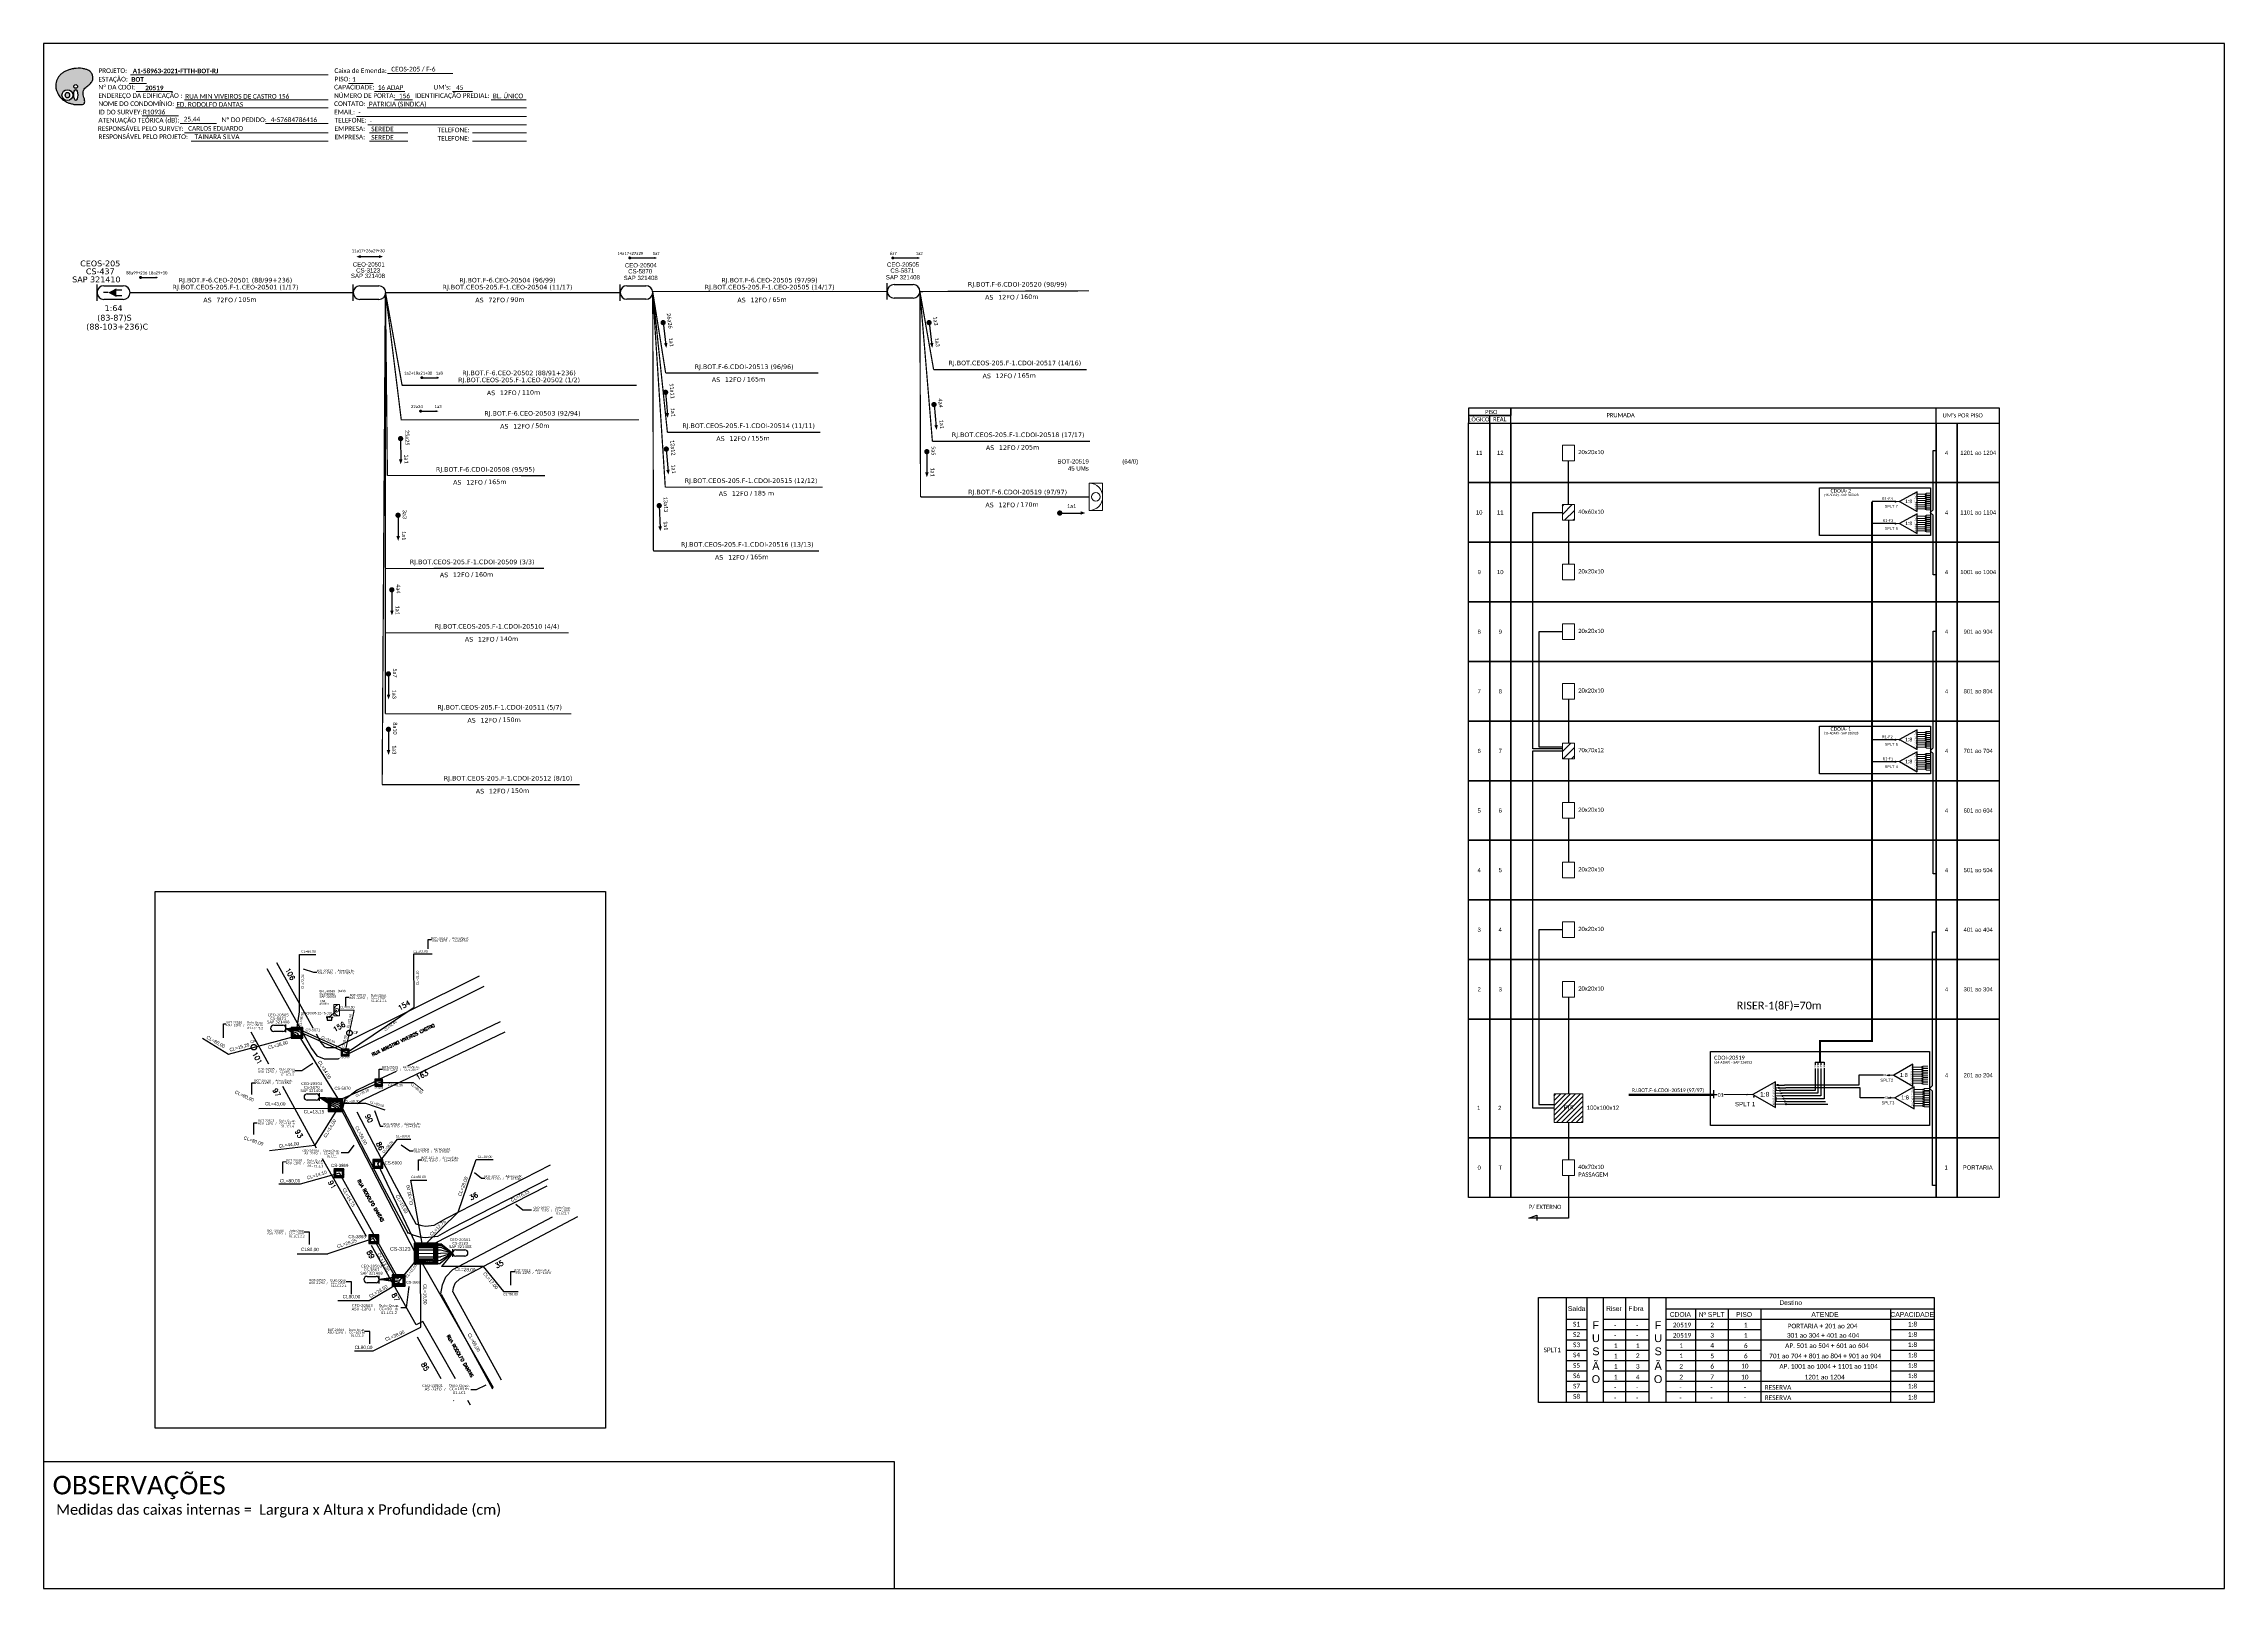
# Model space of a CAD drawing. Extents: x -89 to 749, y 705 to 1299.
import ezdxf
from ezdxf.enums import TextEntityAlignment as Align

# ---------------------------------------------------------------- set-up
doc = ezdxf.new("R2010")
doc.units = 0
doc.linetypes.add('PHANTOM2', pattern=[1.25, 0.625, -0.125, 0.125, -0.125, 0.125, -0.125])
for name, color, linetype in [('10.1-Caixas Subterrâneas', 5, 'Continuous'), ('20.4-CEOS', 1, 'Continuous'), ('20.5-CEO', 1, 'Continuous'), ('CAP a instalar', 1, 'Continuous'), ('label_cabos', 7, 'Continuous'), ('Legenda', 1, 'Continuous'), ('METRAGEM', 92, 'Continuous'), ('ml', 1, 'Continuous'), ('MUB', 252, 'Continuous'), ('SETA', 7, 'Continuous'), ('Surveys Casinhas', 7, 'Continuous'), ('surveys legendas', 7, 'Continuous')]:
    doc.layers.add(name, color=color, linetype=linetype)
for name, color, linetype, lineweight in [("20.0-LEGENDA DOS CDO'S", 1, 'Continuous', 0), ('20.1-CDO_INTERIOR', 1, 'Continuous', 0), ('20.2-CDO_POSTE', 1, 'Continuous', 5), ('40.1-ETIQUETAS', 1, 'Continuous', 20)]:
    doc.layers.add(name, color=color, linetype=linetype, lineweight=lineweight)
doc.layers.add('DROP DE CLIENTE', color=140, linetype='Continuous', plot=False)
doc.layers.add('EXTRA', color=50, linetype='Continuous', plot=False)
doc.styles.add('ARIAL', font='arial.ttf')
doc.styles.add('ROMANS', font='romans')
doc.styles.add('siredit', font='verdana.ttf')
doc.styles.get("Standard").update_dxf_attribs({"font": 'arial.ttf'})
doc.styles.add('WMF-Calibri0', font='calibri.ttf')
doc.styles.add('WMF-Calibri1', font='calibrib.ttf')
doc.linetypes.add('FENCELINE1', pattern='A,0.25,-0.1,[133,ltypeshp.shx,S=0.1,R=0,X=-0.1,Y=0],-0.1,1', length=1.45)
doc.linetypes.add('RESERVA', pattern='A,0.5,-0.15,["RESERVA",Standard,S=0.18,R=0,X=0,Y=-0.1],-1.3', length=1.95)
doc.dimstyles.get("Standard").update_dxf_attribs({"dimtxt": 0.18, "dimasz": 0.18, "dimexe": 0.18, "dimexo": 0.0625, "dimgap": 0.09, "dimtad": 0, "dimtih": 1, "dimtoh": 1, "dimdec": 4, "dimzin": 0, "dimdsep": 46, "dimtxsty": 'Standard', "dimcen": 0.09, "dimadec": 0, "dimazin": 0, "dimtfac": 1, "dimtdec": 4, "dimtofl": 0, "dimtmove": 0, "dimatfit": 3, "dimfxl": 1, "dimtolj": 1, "dimtzin": 0, "dimarcsym": 0})

# ---------------------------------------------------------------- blocks, each defined once
blk = doc.blocks.new('OI')
h = blk.add_hatch(color=40)
edge = h.paths.add_edge_path()
edge.add_spline(control_points=[(4.35, -0.67), (3.92, -0.99), (3.26, -1.5), (2.81, -2.59), (2.9, -3.5), (3.06, -4.27), (3.31, -4.85), (3.37, -5.39), (3.4, -5.88), (3.2, -6.4), (2.54, -6.61), (1.65, -6.63), (0.55, -6.67), (-0.56, -6.42), (-1.61, -6.14), (-2.77, -5.61), (-3.92, -4.77), (-4.89, -3.7), (-5.34, -2.65), (-5.6, -1.94), (-5.85, -0.96), (-5.71, 0.47), (-5.1, 2.02), (-4.14, 3.02), (-3.3, 3.61), (-2.37, 4.16), (-1.36, 4.44), (-0.56, 4.7), (0.79, 4.85), (2.24, 4.97), (3.79, 4.57), (4.67, 4.21), (5.44, 3.65), (5.76, 2.99), (6.03, 2.21), (6.01, 1.46), (5.72, 0.64), (5.31, 0.08), (4.88, -0.38), (4.51, -0.55), (4.35, -0.67)], knot_values=[0, 0, 0, 0, 1.60434, 2.417191, 3.427595, 4.282808, 4.776746, 5.304182, 5.888771, 6.258406, 6.858137, 7.79129, 8.986195, 10.124242, 11.187857, 12.242908, 13.953784, 15.414161, 16.515391, 17.349188, 17.675853, 19.552021, 21.515531, 22.568638, 23.63245, 24.621084, 25.782718, 26.745347, 27.142653, 29.870543, 31.004649, 31.921532, 32.709589, 33.801391, 34.042471, 35.192333, 35.971461, 36.628871, 37.254359, 37.836911, 37.836911, 37.836911, 37.836911], degree=3, periodic=0)
h.paths.add_polyline_path([(1.13, -0.87, -1), (-0.04, -0.87, -1)], flags=16)
edge = h.paths.add_edge_path(flags=16)
edge.add_ellipse((0.56, -3.59), major_axis=(-0.02, 1.71), ratio=0.361305, start_angle=0, end_angle=360)
h.paths.add_polyline_path([(-0.36, -3.62, -1), (-3.8, -3.62, -1)], flags=16)
edge = h.paths.add_edge_path(flags=0)
edge.add_ellipse((-2.08, -3.62), major_axis=(0, 0.885), ratio=0.758294, start_angle=0, end_angle=360)
at = {"color": 40}
for centre, radius in [((-2.08, -3.62), 1.72), ((0.54, -0.87), 0.587)]:
    blk.add_circle(centre, radius, dxfattribs=at)
blk.add_ellipse((-2.08, -3.62), major_axis=(0, 0.885), ratio=0.758294, start_param=-3.141592653589792, end_param=3.141592653589792, dxfattribs=at)
blk.add_ellipse((0.56, -3.59), major_axis=(-0.02, 1.71), ratio=0.361305, dxfattribs=at)
at = {"color": 40, "start_tangent": (-0.800898, -0.598801), "end_tangent": (-0.800898, -0.598801)}
blk.add_spline([(4.35, -0.67), (3.2, -1.78), (2.9, -2.54), (2.92, -3.55), (3.12, -4.38), (3.28, -4.85), (3.37, -5.37), (3.35, -5.95), (3.2, -6.29), (2.66, -6.55), (1.73, -6.63), (0.54, -6.62), (-0.58, -6.41), (-1.6, -6.11), (-2.56, -5.67), (-3.95, -4.67), (-4.89, -3.56), (-5.37, -2.56), (-5.64, -1.78), (-5.72, -1.46), (-5.63, 0.42), (-4.84, 2.22), (-4.13, 2.99), (-3.27, 3.62), (-2.4, 4.09), (-1.3, 4.47), (-0.37, 4.72), (0.02, 4.77), (2.75, 4.8), (3.85, 4.53), (4.69, 4.16), (5.31, 3.68), (5.85, 2.73), (5.93, 2.5), (5.94, 1.35), (5.67, 0.62), (5.29, 0.08), (4.84, -0.36), (4.35, -0.67)], degree=3, dxfattribs=at)
blk = doc.blocks.new('CARIMBO')
at = {"color": 7, "lineweight": 0}
for points in [[(134.48, -16.3), (159.61, -16.3)], [(35.15, -20.06), (41.7, -20.06)], [(35.66, -16.79), (111.64, -16.79)], [(37.81, -23.14), (51.75, -23.14)], [(119.43, -20.02), (128.92, -20.02)], [(129.48, -23.14), (141.1, -23.14)], [(159.42, -23.14), (167.09, -23.14)], [(40.13, -32.55), (54.07, -32.55)], [(52.97, -29.48), (111.64, -29.48)], [(56.38, -26.37), (111.64, -26.37)], [(122.56, -32.72), (187.83, -32.72)], [(126.6, -29.48), (187.83, -29.48)], [(137.07, -26.37), (144.01, -26.37)], [(174.24, -26.37), (187.8, -26.37)], [(54.67, -35.52), (68.61, -35.52)], [(56.38, -39.07), (111.64, -39.07)], [(126.84, -35.96), (187.83, -35.96)], [(127.45, -39.07), (142.25, -39.07)], [(167.06, -39.07), (187.83, -39.07)], [(58.87, -42.31), (111.64, -42.31)], [(127.45, -42.31), (142.25, -42.31)], [(167.06, -42.31), (187.83, -42.31)]]:
    blk.add_lwpolyline(points, dxfattribs=at)
at = {"color": 7, "xscale": 1.213923925163967, "yscale": 1.213923925163967, "zscale": 1.213923925163967, "rotation": 0.1532896023949059}
blk.add_blockref('OI', (13.86, -20.16), dxfattribs=at)
at = {"color": 7, "lineweight": 0, "style": 'WMF-Calibri0'}
for s, height, p in [('PROJETO:', 1.793, (23.26, -16.04)), ('Caixa de Emenda:', 1.7927, (114.02, -16.04)), ('ESTAÇÃO:', 1.793, (23.26, -19.32)), ('ENDEREÇO DA EDIFICAÇÃO :', 1.7927, (23.26, -25.63)), ('Nº DA CDOI:', 1.7927, (23.26, -22.39)), ('CAPACIDADE:', 1.7927, (113.91, -22.39)), ('NÚMERO DE PORTA:', 1.7927, (113.91, -25.63)), ('PISO:', 1.793, (114.09, -19.28)), ('IDENTIFICAÇÃO PREDIAL:', 1.7927, (144.99, -25.63)), ("UM's:", 1.793, (152.15, -22.39)), ('ATENUAÇÃO TEÓRICA (dB):', 1.7927, (23.26, -35.09)), ('NOME DO CONDOMÍNIO:', 1.7927, (23.26, -28.74)), ('ID DO SURVEY:', 1.7927, (23.26, -31.97)), ('CONTATO:', 1.793, (113.91, -28.74)), ('EMAIL:', 1.793, (113.91, -31.97)), ('TELEFONE:', 1.793, (114.09, -35.09)), ('RESPONSÁVEL PELO SURVEY:', 1.7927, (23.02, -38.32)), ('RESPONSÁVEL PELO PROJETO:', 1.7927, (23.26, -41.44)), ('EMPRESA:', 1.793, (114.09, -38.32)), ('EMPRESA:', 1.793, (114.09, -41.56)), ('TELEFONE:', 1.793, (153.7, -38.83)), ('TELEFONE:', 1.793, (153.7, -42.06))]:
    blk.add_text(s, height=height, dxfattribs=at).set_placement(p)
at = {"color": 7, "lineweight": 0, "flags": 8}
for tag, p, style in [('PROJ', (36.46, -16.13), 'WMF-Calibri1'), ('CEOS-XX', (135.87, -15.46), 'WMF-Calibri0'), ('EST', (35.94, -19.41), 'WMF-Calibri1'), ('LOGRADOURO', (56.65, -25.91), 'WMF-Calibri0'), ('PISO_PTR', (120.78, -19.42), 'WMF-Calibri0'), ('CAPAC.', (130.66, -22.52), 'WMF-Calibri0'), ('N°', (138.85, -25.77), 'WMF-Calibri0'), ("UC'S", (160.78, -22.54), 'WMF-Calibri0'), ('N°PREDIO', (174.94, -25.77), 'WMF-Calibri0'), ('_ID_', (40.39, -31.94), 'WMF-Calibri0'), ('NOME_DO_COND.', (53.23, -29.02), 'WMF-Calibri0'), ('O_POTEN', (56.06, -34.68), 'WMF-Calibri0'), ('EMAIL', (123.26, -32.12), 'WMF-Calibri0'), ('NOME_DO_CONTATO', (127.3, -28.89), 'WMF-Calibri0'), ('RES_SURVEY', (57.78, -38.23), 'WMF-Calibri0'), ('RES_PROJ', (60.27, -41.47), 'WMF-Calibri0'), ('TELEFONE', (127.55, -35.36), 'WMF-Calibri0'), ('EMP_RESP_SURVEY', (128.16, -38.47), 'WMF-Calibri0'), ('EMP_RESP_PROJ', (128.16, -41.71), 'WMF-Calibri0'), ('CONT_RESP_SURVEY', (167.76, -38.47), 'WMF-Calibri0'), ('CONT_RESP_PROJ', (167.76, -41.71), 'WMF-Calibri0')]:
    blk.add_attdef(tag, p, '', height=1.79, dxfattribs=dict(at, style=style))
at = {"color": 7, "lineweight": 0, "style": 'WMF-Calibri1', "flags": 8}
blk.add_attdef("N° CDO'S", text='', height=1.79, dxfattribs=at).set_placement((44.78, -22.68), align=Align.CENTER)
blk = doc.blocks.new('*X58')
at = {"color": 0, "linetype": 'Continuous'}
for p, q in [((-1.25, 0.34099), (-0.49099, 1.1)), ((-1.25, 0.517767), (-0.667767, 1.1)), ((-1.25, 0.694544), (-0.844544, 1.1)), ((-1.25, 0.87132), (-1.02132, 1.1)), ((-1.25, 1.048097), (-1.198097, 1.1)), ((-1.25, 0.164214), (-0.8035, 0.610714)), ((-1.25, -0.012563), (-0.8035, 0.433937)), ((-1.25, -0.18934), (-0.8035, 0.25716)), ((-1.25, -0.366117), (-0.8035, 0.080383)), ((-0.789214, 0.625), (-0.314214, 1.1)), ((-0.612437, 0.625), (-0.137437, 1.1)), ((-0.43566, 0.625), (0.03934, 1.1)), ((-0.258883, 0.625), (0.216117, 1.1)), ((-0.082107, 0.625), (0.392893, 1.1)), ((0.09467, 0.625), (0.56967, 1.1)), ((0.271447, 0.625), (0.746447, 1.1)), ((0.448223, 0.625), (0.923223, 1.1)), ((0.625, 0.625), (1.1, 1.1)), ((0.801777, 0.625), (1.25, 1.073223)), ((0.8035, 0.449947), (1.25, 0.896447)), ((0.8035, 0.27317), (1.25, 0.71967)), ((0.8035, 0.096393), (1.25, 0.542893)), ((0.8035, -0.080383), (1.25, 0.366117)), ((0.8035, -0.25716), (1.25, 0.18934)), ((0.8035, -0.433937), (1.25, 0.012563)), ((-1.25, -0.542893), (-0.8035, -0.096393)), ((-1.25, -0.71967), (-0.8035, -0.27317)), ((-1.25, -0.896447), (-0.8035, -0.449947)), ((-1.25, -1.073223), (-0.801777, -0.625)), ((-1.1, -1.1), (-0.625, -0.625)), ((-0.923223, -1.1), (-0.448223, -0.625)), ((-0.746447, -1.1), (-0.271447, -0.625)), ((-0.56967, -1.1), (-0.09467, -0.625)), ((-0.392893, -1.1), (0.082107, -0.625)), ((-0.216117, -1.1), (0.258883, -0.625)), ((-0.03934, -1.1), (0.43566, -0.625)), ((0.137437, -1.1), (0.612437, -0.625)), ((0.314214, -1.1), (0.789214, -0.625)), ((0.49099, -1.1), (1.25, -0.34099)), ((0.667767, -1.1), (1.25, -0.517767)), ((0.8035, -0.610714), (1.25, -0.164214)), ((0.844544, -1.1), (1.25, -0.694544)), ((1.02132, -1.1), (1.25, -0.87132)), ((1.198097, -1.1), (1.25, -1.048097))]:
    blk.add_line(p, q, dxfattribs=at)
blk = doc.blocks.new('MANHOLE_MQ')
at = {"color": 0, "linetype": 'Continuous'}
for p, q in [((0.0000062, 0.0000057), (-0.0000063, 0.0000057)), ((-0.0000063, 0.0000057), (-0.0000063, -0.0000053)), ((-0.000004, 0.0000033), (0.000004, 0.0000033)), ((-0.000004, -0.0000029), (-0.000004, 0.0000033)), ((0.000004, 0.0000033), (0.000004, -0.0000029)), ((0.0000062, -0.0000053), (0.0000062, 0.0000057)), ((-0.0000063, -0.0000053), (0.0000062, -0.0000053)), ((0.000004, -0.0000029), (-0.000004, -0.0000029)), ((0.000004, -0.0000029), (0.000004, -0.0000029))]:
    blk.add_line(p, q, dxfattribs=at)
at = {"color": 0, "linetype": 'Continuous', "xscale": 5e-06, "yscale": 5e-06, "zscale": 1e-05}
blk.add_blockref('*X58', (0, 0.0000002), dxfattribs=at)
blk = doc.blocks.new('MHMZ')
at = {"linetype": 'PHANTOM2'}
blk.add_circle((0, 0), 0.0000101, dxfattribs=at)
blk = doc.blocks.new('LEGENDA DOS CABOS')
at = {"layer": 'EXTRA', "color": 0, "style": 'siredit'}
for tag, p in [('ID', (4.6, 1)), ('XX', (9, 1))]:
    blk.add_attdef(tag, text='', height=0.48, rotation=359.69, dxfattribs=at).set_placement(p, align=Align.MIDDLE_CENTER)
at = {"layer": 'Legenda', "color": 0, "style": 'siredit'}
for tag, p in [('TIPO_CABO', (1.3, 0)), ('CABO', (4.7, -0.1)), ('/', (6.8, -0.1)), ('METROS', (10, -0.1))]:
    blk.add_attdef(tag, text='', height=0.8, rotation=359.69, dxfattribs=at).set_placement(p, align=Align.MIDDLE_CENTER)
blk = doc.blocks.new('SURVEY_SURVEY')
for p, q in [((0, 0.0000152), (-0.0000151, 0.0000108)), ((-0.0000151, 0.0000108), (-0.0000104, 0.0000108)), ((-0.0000103, 0), (-0.0000103, 0.0000108)), ((0.0000103, 0), (-0.0000103, 0)), ((0, 0.0000152), (0.0000151, 0.0000108)), ((0.0000101, 0.0000159), (0.0000117, 0.0000159)), ((0.0000101, 0.0000123), (0.0000101, 0.0000159)), ((0.0000151, 0.0000108), (0.0000103, 0.0000108)), ((0.0000103, 0.0000108), (0.0000103, 0)), ((0.0000117, 0.0000159), (0.0000117, 0.0000119))]:
    blk.add_line(p, q)
blk = doc.blocks.new('Inst CB DT OCUP CFOA-SM-ASU-120-S-12')
at = {"layer": 'label_cabos', "color": 0, "style": 'siredit'}
for tag, flags, p in [('ID_ATIVIDADE', 3, (1.31, 2.67)), ('FATOR', 1, (11.56, 2.55))]:
    blk.add_attdef(tag, text='', height=1, rotation=359.69001, dxfattribs=dict(at, flags=flags)).set_placement(p, align=Align.MIDDLE_CENTER)
for tag, p in [('TIPO_CABO', (1.26, 0)), ('DESTINO_CABO', (3.13, 1.26)), ('CABO', (4.69, -0.05)), ('/', (7.71, -0.05)), ('LANCE', (10.91, 0)), ('TIPO_CABO', (13.11, 1.24)), ('UND', (15.96, 0)), ('FID', (13.15, -1.41))]:
    blk.add_attdef(tag, text='', height=1, rotation=359.69001, dxfattribs=at).set_placement(p, align=Align.MIDDLE_CENTER)
blk.add_attdef('QTDE', (12.43, -0.47), '', height=1, rotation=359.69001, dxfattribs=at)
blk = doc.blocks.new('Inst CB DT OCUP CFOA-SM-AS-80-TS-72')
at = {"layer": 'label_cabos', "color": 0, "style": 'siredit'}
for tag, flags, p in [('ID_ATIVIDADE', 3, (1.31, 2.67)), ('FATOR', 1, (11.56, 2.55))]:
    blk.add_attdef(tag, text='', height=1, rotation=359.69001, dxfattribs=dict(at, flags=flags)).set_placement(p, align=Align.MIDDLE_CENTER)
for tag, p in [('TIPO_CABO', (1.76, 0)), ('DESTINO_CABO', (3.13, 1.26)), ('CABO', (4.69, -0.05)), ('/', (7.71, -0.05)), ('LANCE', (10.91, 0)), ('TIPO_CABO', (13.11, 1.24)), ('UND', (15.96, 0)), ('FID', (13.15, -1.41))]:
    blk.add_attdef(tag, text='', height=1, rotation=359.69001, dxfattribs=at).set_placement(p, align=Align.MIDDLE_CENTER)
blk.add_attdef('QTDE', (12.43, -0.47), '', height=1, rotation=359.69001, dxfattribs=at)
blk = doc.blocks.new('ETIQUETA_RS5F')
at = {"layer": '40.1-ETIQUETAS', "color": 0, "style": 'siredit'}
blk.add_text('/', height=1.5, dxfattribs=at).set_placement((1.58, -1.95), align=Align.MIDDLE_RIGHT)
for tag, p in [('ETIQUETA_R_SECUNDARIA', (1.21, 2.1)), ('ETIQUETA_R_PRIMARIA', (1.21, 4.1)), ('F_ATIVAS/F_MORTAS', (1.14, -4.24))]:
    blk.add_attdef(tag, text='', height=1.5, dxfattribs=at).set_placement(p, align=Align.MIDDLE_CENTER)
for tag, p in [('TIPO_CABO', (-6.58, -2.12)), ('CAP_CABO', (0.4, -2.09))]:
    blk.add_attdef(tag, text='', height=1.5, dxfattribs=at).set_placement(p, align=Align.MIDDLE_RIGHT)
for tag, p in [('FUSÃO_1', (0.85, -8.39)), ('FUSÃO_2', (0.85, -10.6)), ('FUSÃO_3', (0.85, -12.93)), ('FUSÃO_4', (0.85, -15.14)), ('FUSÃO_5', (0.85, -17.16))]:
    blk.add_attdef(tag, text='', height=1.5, dxfattribs=at).set_placement(p, align=Align.CENTER)
blk.add_attdef('METROS', text='', height=1.5, dxfattribs=at).set_placement((2.14, -1.95), align=Align.MIDDLE_LEFT)
blk = doc.blocks.new('CDOI_INT')
at = {"layer": '20.1-CDO_INTERIOR', "color": 0, "lineweight": 18}
blk.add_lwpolyline([(4.25, -4.25), (4.25, 4.25), (0, 4.25), (0, -4.25)], close=True, dxfattribs=at)
blk.add_circle((2.12, 0), 1.36, dxfattribs=at)
blk.add_arc((0, 0), 4.25, 270, 90, dxfattribs=at)
at = {"layer": "20.0-LEGENDA DOS CDO'S", "color": 0, "style": 'ARIAL'}
for tag, p in [('SAP', (-0.08, 6.23)), ('CDO_N', (-0.08, 10.38)), ('SURVEY', (-0.08, 8.2)), ('SPLITER_1', (21.18, 10.38)), ('SPLITER_2', (21.19, 8.68)), ('1:XX', (5.94, -2.22)), ('UMS', (5.94, -4.24))]:
    blk.add_attdef(tag, p, '', height=1.36, dxfattribs=at)
blk.add_attdef('FIBRAS_UTILIZADAS', text='', height=1.36, dxfattribs=at).set_placement((15.34, 10.38), align=Align.CENTER)
blk = doc.blocks.new('CDOE-TEXTO PADRÃO')
at = {"layer": "20.0-LEGENDA DOS CDO'S", "color": 0, "style": 'ARIAL'}
for tag, p in [('CDO_N', (0.49, 7.39)), ('SAP', (0.51, 1.67)), ('CORDOALHA', (0.5, 4.33)), ('SPLITER_1', (0.59, -0.91)), ('(XX-XX_F)S', (0.54, -8.29)), ('SPLITER_2', (0.6, -3.55)), ('(XX-XX_L)S', (0.55, -10.83)), ('UMS', (0.55, -13.15))]:
    blk.add_attdef(tag, p, '', height=1.7, rotation=0.11799, dxfattribs=at)
blk.add_attdef('FIBRAS_UTILIZADAS', text='', height=1.7, rotation=0.11799, dxfattribs=at).set_placement((19.77, 7.43), align=Align.CENTER)
blk = doc.blocks.new('SPLT_1-8_SC-APC')
at = {"color": 1, "lineweight": 0}
blk.add_lwpolyline([(-17, -7.5), (-19.3, -7.5)], dxfattribs=at)
at = {"color": 1}
blk.add_lwpolyline([(-7.4, -2.1), (-17, -7.5), (-7.4, -13), (-7.4, -2.1)], dxfattribs=at)
at = {"color": 3, "lineweight": 0}
for points in [[(-3, -3.5), (-7.4, -3.5)], [(-7.4, -4.7), (-3, -4.7)], [(-7.4, -5.8), (-3, -5.8)], [(-7.4, -7), (-3, -7)], [(-7.4, -8.1), (-3, -8.1)], [(-7.4, -9.3), (-3, -9.3)], [(-7.4, -10.4), (-3, -10.4)], [(-2.4, -3), (-2.4, -4)], [(-2.4, -3), (0, -3)], [(-2.4, -4), (0, -4)], [(-2.4, -4.2), (-2.4, -5.2)], [(-2.4, -4.2), (0, -4.2)], [(-2.4, -5.2), (0, -5.2)], [(-2.4, -5.3), (-2.4, -6.3)], [(-2.4, -5.3), (0, -5.3)], [(-2.4, -6.3), (0, -6.3)], [(-2.4, -6.5), (-2.4, -7.5)], [(-2.4, -6.5), (0, -6.5)], [(-2.4, -7.5), (0, -7.5)], [(-2.4, -7.6), (-2.4, -8.6)], [(-2.4, -7.6), (0, -7.6)], [(-2.4, -8.6), (0, -8.6)], [(-2.4, -8.8), (-2.4, -9.8)], [(-2.4, -8.8), (0, -8.8)], [(-2.4, -9.8), (0, -9.8)], [(-2.4, -9.9), (-2.4, -10.9)], [(-2.4, -9.9), (0, -9.9)], [(-7.4, -11.6), (-3, -11.6)], [(-2.4, -10.9), (0, -10.9)], [(-2.4, -11.1), (-2.4, -12.1)], [(-2.4, -11.1), (0, -11.1)], [(-2.4, -12.1), (0, -12.1)]]:
    blk.add_lwpolyline(points, dxfattribs=at)
for points in [[(-3, -3.2), (-2.4, -3.2), (-2.4, -3.8), (-3, -3.8)], [(-3, -4.4), (-2.4, -4.4), (-2.4, -5), (-3, -5)], [(-3, -5.5), (-2.4, -5.5), (-2.4, -6.1), (-3, -6.1)], [(-3, -6.7), (-2.4, -6.7), (-2.4, -7.3), (-3, -7.3)], [(-3, -7.8), (-2.4, -7.8), (-2.4, -8.4), (-3, -8.4)], [(-3, -9), (-2.4, -9), (-2.4, -9.6), (-3, -9.6)], [(-3, -10.1), (-2.4, -10.1), (-2.4, -10.7), (-3, -10.7)], [(-3, -11.3), (-2.4, -11.3), (-2.4, -11.9), (-3, -11.9)]]:
    blk.add_lwpolyline(points, close=True, dxfattribs=at)
at = {"color": 1, "style": 'ARIAL'}
for s, height, p in [('1:8', 2, (-13.9, -8.4)), ('S1', 0.75, (-8.7, -3.8)), ('S2', 0.75, (-8.7, -5)), ('S3', 0.75, (-8.7, -6.2)), ('S4', 0.75, (-8.7, -7.4)), ('S5', 0.75, (-8.7, -8.6)), ('S6', 0.75, (-8.7, -9.7)), ('S7', 0.75, (-8.7, -10.8)), ('S8', 0.75, (-8.7, -11.9))]:
    blk.add_text(s, height=height, dxfattribs=at).set_placement(p)
blk = doc.blocks.new('SPLT_1-8_DIV_DIR')
h = blk.add_hatch(color=3)
h.dxf.hatch_style = 1
edge = h.paths.add_edge_path()
edge.add_arc((12.77, 4.04), 0.242, 0, 360)
h = blk.add_hatch(color=3)
h.dxf.hatch_style = 1
edge = h.paths.add_edge_path()
edge.add_arc((13.27, 2.88), 0.242, 0, 360)
h = blk.add_hatch(color=3)
h.dxf.hatch_style = 1
edge = h.paths.add_edge_path()
edge.add_arc((13.77, 1.73), 0.242, 0, 360)
h = blk.add_hatch(color=3)
h.dxf.hatch_style = 1
edge = h.paths.add_edge_path()
edge.add_arc((14.27, 0.58), 0.242, 0, 360)
h = blk.add_hatch(color=3)
h.dxf.hatch_style = 1
edge = h.paths.add_edge_path()
edge.add_arc((14.77, -0.58), 0.242, 0, 360)
h = blk.add_hatch(color=3)
h.dxf.hatch_style = 1
edge = h.paths.add_edge_path()
edge.add_arc((15.27, -1.73), 0.242, 0, 360)
h = blk.add_hatch(color=3)
h.dxf.hatch_style = 1
edge = h.paths.add_edge_path()
edge.add_arc((15.77, -2.88), 0.242, 0, 360)
h = blk.add_hatch(color=3)
h.dxf.hatch_style = 1
edge = h.paths.add_edge_path()
edge.add_arc((16.27, -4.04), 0.242, 0, 360)
at = {"color": 1, "lineweight": 0}
blk.add_lwpolyline([(2.22, 0), (0, 0)], dxfattribs=at)
at = {"color": 1}
blk.add_lwpolyline([(11.89, 5.45), (2.22, 0), (11.89, -5.45), (11.89, 5.45)], dxfattribs=at)
at = {"color": 7, "lineweight": 0}
for points in [[(12.77, 4.04), (11.89, 4.04)], [(11.89, 2.88), (13.27, 2.88)], [(11.89, 1.73), (13.77, 1.73)], [(11.89, 0.58), (14.27, 0.58)], [(11.89, -0.58), (14.77, -0.58)], [(11.89, -1.73), (15.27, -1.73)], [(11.89, -2.88), (15.77, -2.88)], [(11.89, -4.04), (16.27, -4.04)]]:
    blk.add_lwpolyline(points, dxfattribs=at)
at = {"color": 3}
for centre in [(12.77, 4.04), (13.27, 2.88), (13.77, 1.73), (14.27, 0.58), (14.77, -0.58), (15.27, -1.73), (15.77, -2.88), (16.27, -4.04)]:
    blk.add_circle(centre, 0.242, dxfattribs=at)
at = {"color": 1, "style": 'ARIAL'}
for s, height, p in [('1:8', 2, (5.35, -0.85)), ('S1', 0.75, (10.52, 3.77)), ('S2', 0.75, (10.52, 2.58)), ('S3', 0.75, (10.52, 1.37)), ('S4', 0.75, (10.52, 0.19)), ('S5', 0.75, (10.52, -1.02)), ('S6', 0.75, (10.52, -2.14)), ('S7', 0.75, (10.52, -3.24)), ('S8', 0.75, (10.52, -4.36))]:
    blk.add_text(s, height=height, dxfattribs=at).set_placement(p)

msp = doc.modelspace()

# ---------------------------------------------------------------- hatches: boundary and pattern name
h = msp.add_hatch()
h.set_pattern_fill('ANSI31', color=1, scale=0.7, style=0)
h.set_pattern_definition([(45, (-184.4001, 266.0504), (-1.571545, 1.571545), [])])
h.paths.add_polyline_path([(499.32, 1121.76), (494.68, 1121.76), (494.68, 1115.73), (499.32, 1115.73)])
h.paths.add_polyline_path([(499.32, 1030.08), (494.68, 1030.08), (494.68, 1024.05), (499.32, 1024.05)])
h = msp.add_hatch(color=3)
h.dxf.hatch_style = 1
edge = h.paths.add_edge_path()
edge.add_arc((622.74, 1122.92), 0.179, 0, 360)
h = msp.add_hatch(color=3)
h.dxf.hatch_style = 1
edge = h.paths.add_edge_path()
edge.add_arc((622.74, 1114.46), 0.179, 0, 360)
h = msp.add_hatch(color=3)
h.dxf.hatch_style = 1
edge = h.paths.add_edge_path()
edge.add_arc((622.74, 1031.35), 0.179, 0, 360)
h = msp.add_hatch(color=3)
h.dxf.hatch_style = 1
edge = h.paths.add_edge_path()
edge.add_arc((622.74, 1022.89), 0.179, 0, 360)
h = msp.add_hatch(color=3)
h.dxf.hatch_style = 1
edge = h.paths.add_edge_path()
edge.add_arc((620.35, 902.35), 0.197, 0, 360)
h = msp.add_hatch()
h.set_pattern_fill('ANSI31', color=1, scale=0.42)
h.set_pattern_definition([(45, (-83.8741, 2765.0823), (-0.9429269, 0.9429269), [])])
h.paths.add_polyline_path([(502.53, 895.2), (491.47, 895.2), (491.47, 884.14), (502.53, 884.14)])
h.paths.add_polyline_path([(494.78, 888.78), (499.55, 888.78), (499.55, 891.21), (494.78, 891.21)], flags=24)
h = msp.add_hatch(color=3)
h.dxf.hatch_style = 1
edge = h.paths.add_edge_path()
edge.add_arc((565.58, 894.88), 0.287, 0, 360)
h = msp.add_hatch(color=3)
h.dxf.hatch_style = 1
edge = h.paths.add_edge_path()
edge.add_arc((620.81, 893.68), 0.197, 0, 360)

# ---------------------------------------------------------------- linework, layer by layer
at = {"color": 5}
msp.add_line((591.91, 907.4), (595.39, 907.4), dxfattribs=at)
at = {"color": 3}
msp.add_line((577.49, 898.56), (580.11, 898.56), dxfattribs=at)
at = {"color": 2}
for p, q in [((609.14, 897.51), (580.56, 897.51)), ((609.14, 893.68), (609.14, 897.51)), ((618.43, 893.68), (609.14, 893.68))]:
    msp.add_line(p, q, dxfattribs=at)
at = {"color": 7}
for p, q in [((485.49, 816.91), (637.6, 816.91)), ((485.49, 776.5), (485.49, 816.91)), ((496.15, 816.91), (496.15, 776.5)), ((504.03, 816.91), (504.03, 776.5)), ((510.51, 776.5), (510.51, 816.91)), ((518.96, 816.91), (518.96, 776.5)), ((527.97, 816.91), (527.97, 776.5)), ((534.45, 816.91), (534.45, 776.5)), ((637.6, 816.91), (637.6, 776.5)), ((496.15, 808.53), (504.03, 808.53)), ((510.51, 808.53), (527.97, 808.53)), ((534.45, 812.5), (637.6, 812.5)), ((534.45, 808.53), (637.6, 808.53)), ((545.86, 812.5), (545.86, 776.5)), ((558.43, 812.5), (558.43, 776.5)), ((570.98, 812.5), (570.98, 776.5)), ((620.81, 812.5), (620.81, 776.5)), ((496.15, 804.56), (504.03, 804.56)), ((496.15, 800.6), (504.03, 800.6)), ((510.51, 804.56), (527.97, 804.56)), ((510.51, 800.6), (527.97, 800.6)), ((534.45, 804.56), (570.98, 804.56)), ((534.45, 800.6), (637.6, 800.6)), ((620.81, 804.56), (637.6, 804.56)), ((496.15, 796.63), (504.03, 796.63)), ((496.15, 792.66), (504.03, 792.66)), ((496.15, 788.69), (504.03, 788.69)), ((510.51, 796.63), (527.97, 796.63)), ((510.51, 792.66), (527.97, 792.66)), ((510.51, 788.69), (527.97, 788.69)), ((534.45, 796.63), (570.98, 796.63)), ((534.45, 792.66), (637.6, 792.66)), ((534.45, 788.69), (570.98, 788.69)), ((620.81, 796.63), (637.6, 796.63)), ((620.81, 788.69), (637.6, 788.69)), ((496.15, 784.72), (504.03, 784.72)), ((496.15, 780.75), (504.03, 780.75)), ((510.51, 784.72), (527.97, 784.72)), ((510.51, 780.75), (527.97, 780.75)), ((534.45, 784.72), (637.6, 784.72)), ((534.45, 780.75), (637.6, 780.75)), ((637.6, 776.5), (485.49, 776.5))]:
    msp.add_line(p, q, dxfattribs=at)
for points in [[(-89.32, 705.02), (749.25, 705.02), (749.25, 1299.02), (-89.32, 1299.02), (-89.32, 705.02)], [(576.73, 897.11), (576.73, 896.49)]]:
    msp.add_lwpolyline(points)
at = {"color": 7, "lineweight": 0}
msp.add_lwpolyline([(-4.01, 1268.26), (20.14, 1268.26)], dxfattribs=at)
at = {"color": 7}
for points in [[(32.56, 1217.12), (39.6, 1217.12)], [(474.85, 1153.13), (662.71, 1153.13), (662.71, 1158.88), (474.85, 1158.88), (474.85, 1158.88), (474.85, 1156.01)], [(638.38, 1153.13), (638.38, 1158.88)], [(466.75, 1153.13), (466.75, 1156.01)], [(-89.24, 753.78), (237.71, 753.78)], [(237.71, 753.78), (237.71, 705.02)]]:
    msp.add_lwpolyline(points, dxfattribs=at)
for points, const_width in [([(135.79, 1216.6, 1), (136.37, 1216.6, 1)], 0.578), ([(236.93, 1216.59, 1), (237.51, 1216.6, 1)], 0.578), ([(-52.34, 1209.1, 1), (-51.76, 1209.1, 1)], 0.578), ([(55.84, 1170.57, 1), (56.41, 1170.57, 1)], 0.578), ([(55.36, 1157.7, 1), (55.94, 1157.7, 1)], 0.578), ([(47.96, 1147.64, 1), (47.96, 1146.63, 1)], 1.01), ([(47.96, 1147.64, 1), (47.96, 1146.63, 1)], 1.01)]:
    msp.add_lwpolyline(points, format="xyb", close=True, dxfattribs=dict(at, const_width=const_width))
at = {"const_width": 1.01}
for points in [[(148.84, 1192.25, 1), (148.97, 1191.25, 1)], [(148.84, 1192.25, 1), (148.97, 1191.25, 1)], [(251.11, 1192.25, 1), (251.23, 1191.25, 1)], [(251.11, 1192.25, 1), (251.23, 1191.25, 1)], [(149.83, 1165.44, 1), (149.91, 1164.43, 1)], [(149.83, 1165.44, 1), (149.91, 1164.43, 1)], [(253.01, 1160.74, 1), (253.11, 1159.73, 1)], [(253.01, 1160.74, 1), (253.11, 1159.73, 1)], [(150.08, 1143.62, 1), (150.16, 1142.61, 1)], [(150.08, 1143.62, 1), (150.16, 1142.61, 1)], [(250.31, 1142.63, 1), (250.31, 1141.62, 1)], [(250.31, 1142.63, 1), (250.31, 1141.62, 1)], [(46.96, 1118.17, 1), (46.97, 1117.15, 1)], [(46.96, 1118.17, 1), (46.97, 1117.15, 1)], [(147.38, 1121.88, 1), (147.42, 1120.87, 1)], [(147.38, 1121.88, 1), (147.42, 1120.87, 1)], [(300.9, 1118.52, 1), (301.92, 1118.52, 1)], [(44.56, 1089.51, 1), (44.57, 1088.5, 1)], [(44.56, 1089.51, 1), (44.57, 1088.5, 1)], [(43.27, 1057.18, 1), (43.27, 1056.17, 1)], [(43.27, 1057.18, 1), (43.27, 1056.17, 1)], [(43.27, 1035.85, 1), (43.27, 1034.84, 1)], [(43.27, 1035.85, 1), (43.27, 1034.84, 1)]]:
    msp.add_lwpolyline(points, format="xyb", close=True, dxfattribs=at)
at = {"color": 7}
for points in [[(458.65, 1156.01), (474.85, 1156.01), (474.85, 1158.88), (458.65, 1158.88)], [(458.65, 1153.13), (474.85, 1153.13), (474.85, 1156.01), (458.65, 1156.01)], [(458.65, 1153.13), (466.75, 1153.13), (466.75, 1130.21), (458.65, 1130.21)], [(466.75, 1153.13), (474.85, 1153.13), (474.85, 1130.21), (466.75, 1130.21)], [(474.85, 1153.13), (638.38, 1153.13), (638.38, 1130.21), (474.85, 1130.21)], [(638.38, 1153.13), (646.48, 1153.13), (646.48, 1130.21), (638.38, 1130.21)], [(646.48, 1153.13), (662.68, 1153.13), (662.68, 1130.21), (646.48, 1130.21)], [(458.65, 1130.21), (466.75, 1130.21), (466.75, 1107.29), (458.65, 1107.29)], [(466.75, 1130.21), (474.85, 1130.21), (474.85, 1107.29), (466.75, 1107.29)], [(474.85, 1130.21), (638.38, 1130.21), (638.38, 1107.29), (474.85, 1107.29)], [(638.38, 1130.21), (646.48, 1130.21), (646.48, 1107.29), (638.38, 1107.29)], [(646.48, 1130.21), (662.68, 1130.21), (662.68, 1107.29), (646.48, 1107.29)], [(458.65, 1107.29), (466.75, 1107.29), (466.75, 1084.36), (458.65, 1084.36)], [(466.75, 1107.29), (474.85, 1107.29), (474.85, 1084.36), (466.75, 1084.36)], [(474.85, 1107.29), (638.38, 1107.29), (638.38, 1084.36), (474.85, 1084.36)], [(638.38, 1107.29), (646.48, 1107.29), (646.48, 1084.36), (638.38, 1084.36)], [(646.48, 1107.29), (662.68, 1107.29), (662.68, 1084.36), (646.48, 1084.36)], [(458.65, 1084.36), (466.75, 1084.36), (466.75, 1061.44), (458.65, 1061.44)], [(466.75, 1084.36), (474.85, 1084.36), (474.85, 1061.44), (466.75, 1061.44)], [(474.85, 1084.36), (638.38, 1084.36), (638.38, 1061.44), (474.85, 1061.44)], [(638.38, 1084.36), (646.48, 1084.36), (646.48, 1061.44), (638.38, 1061.44)], [(646.48, 1084.36), (662.68, 1084.36), (662.68, 1061.44), (646.48, 1061.44)], [(458.65, 1061.44), (466.75, 1061.44), (466.75, 1038.52), (458.65, 1038.52)], [(466.75, 1061.44), (474.85, 1061.44), (474.85, 1038.52), (466.75, 1038.52)], [(474.85, 1061.44), (638.38, 1061.44), (638.38, 1038.52), (474.85, 1038.52)], [(638.38, 1061.44), (646.48, 1061.44), (646.48, 1038.52), (638.38, 1038.52)], [(646.48, 1061.44), (662.68, 1061.44), (662.68, 1038.52), (646.48, 1038.52)], [(458.65, 1038.52), (466.75, 1038.52), (466.75, 1015.6), (458.65, 1015.6)], [(466.75, 1038.52), (474.85, 1038.52), (474.85, 1015.6), (466.75, 1015.6)], [(474.85, 1038.52), (638.38, 1038.52), (638.38, 1015.6), (474.85, 1015.6)], [(638.38, 1038.52), (646.48, 1038.52), (646.48, 1015.6), (638.38, 1015.6)], [(646.48, 1038.52), (662.68, 1038.52), (662.68, 1015.6), (646.48, 1015.6)], [(458.65, 1015.6), (466.75, 1015.6), (466.75, 992.68), (458.65, 992.68)], [(466.75, 1015.6), (474.85, 1015.6), (474.85, 992.68), (466.75, 992.68)], [(474.85, 1015.6), (638.38, 1015.6), (638.38, 992.68), (474.85, 992.68)], [(638.38, 1015.6), (646.48, 1015.6), (646.48, 992.68), (638.38, 992.68)], [(646.48, 1015.6), (662.68, 1015.6), (662.68, 992.68), (646.48, 992.68)], [(458.65, 992.68), (466.75, 992.68), (466.75, 969.76), (458.65, 969.76)], [(466.75, 992.68), (474.85, 992.68), (474.85, 969.76), (466.75, 969.76)], [(474.85, 992.68), (638.38, 992.68), (638.38, 969.76), (474.85, 969.76)], [(638.38, 992.68), (646.48, 992.68), (646.48, 969.76), (638.38, 969.76)], [(646.48, 992.68), (662.68, 992.68), (662.68, 969.76), (646.48, 969.76)], [(-46.39, 972.95), (126.75, 972.95), (126.75, 766.61), (-46.39, 766.61)], [(458.65, 969.76), (466.75, 969.76), (466.75, 946.84), (458.65, 946.84)], [(466.75, 969.76), (474.85, 969.76), (474.85, 946.84), (466.75, 946.84)], [(474.85, 969.76), (638.38, 969.76), (638.38, 946.84), (474.85, 946.84)], [(638.38, 969.76), (646.48, 969.76), (646.48, 946.84), (638.38, 946.84)], [(646.48, 969.76), (662.68, 969.76), (662.68, 946.84), (646.48, 946.84)], [(458.65, 946.84), (466.75, 946.84), (466.75, 923.92), (458.65, 923.92)], [(466.75, 946.84), (474.85, 946.84), (474.85, 923.92), (466.75, 923.92)], [(474.85, 946.84), (638.38, 946.84), (638.38, 923.92), (474.85, 923.92)], [(638.38, 946.84), (646.48, 946.84), (646.48, 923.92), (638.38, 923.92)], [(646.48, 946.84), (662.68, 946.84), (662.68, 923.92), (646.48, 923.92)], [(458.65, 923.92), (466.75, 923.92), (466.75, 878.28), (458.65, 878.28)], [(466.75, 923.92), (474.85, 923.92), (474.85, 878.28), (466.75, 878.28)], [(474.85, 923.92), (638.38, 923.92), (638.38, 878.28), (474.85, 878.28)], [(638.38, 923.92), (646.48, 923.92), (646.48, 878.28), (638.38, 878.28)], [(646.48, 923.92), (662.68, 923.92), (662.68, 878.28), (646.48, 878.28)], [(458.65, 878.28), (466.75, 878.28), (466.75, 855.35), (458.65, 855.35)], [(466.75, 878.28), (474.85, 878.28), (474.85, 855.35), (466.75, 855.35)], [(474.85, 878.28), (638.38, 878.28), (638.38, 855.35), (474.85, 855.35)], [(638.38, 878.28), (646.48, 878.28), (646.48, 855.35), (638.38, 855.35)], [(646.48, 878.28), (662.68, 878.28), (662.68, 855.35), (646.48, 855.35)]]:
    msp.add_lwpolyline(points, close=True, dxfattribs=at)
at = {"color": 0, "lineweight": 0}
for points in [[(494.68, 1144.68), (499.32, 1144.68), (499.32, 1138.65), (494.68, 1138.65)], [(494.68, 1098.84), (499.32, 1098.84), (499.32, 1092.81), (494.68, 1092.81)], [(494.68, 1075.92), (499.32, 1075.92), (499.32, 1069.89), (494.68, 1069.89)], [(494.68, 1053), (499.32, 1053), (499.32, 1046.97), (494.68, 1046.97)], [(494.68, 1007.16), (499.32, 1007.16), (499.32, 1001.13), (494.68, 1001.13)], [(494.68, 984.24), (499.32, 984.24), (499.32, 978.21), (494.68, 978.21)], [(494.68, 961.32), (499.32, 961.32), (499.32, 955.28), (494.68, 955.28)], [(494.68, 938.4), (499.32, 938.4), (499.32, 932.36), (494.68, 932.36)], [(494.68, 869.83), (499.32, 869.83), (499.32, 863.8), (494.68, 863.8)]]:
    msp.add_lwpolyline(points, close=True, dxfattribs=at)
at = {"color": 3}
for points in [[(638.38, 1094.78), (637.22, 1094.78), (637.22, 1117.66), (636.13, 1118.71), (637.22, 1119.77), (637.22, 1142.62), (638.38, 1142.62)], [(497, 1121.76), (497, 1138.65)], [(494.68, 1027.88), (483.39, 1027.88), (483.39, 1118.75), (494.68, 1118.75)], [(497, 1115.73), (497, 1098.84)], [(494.68, 1072.9), (485.58, 1072.9), (485.58, 1028.57), (494.68, 1028.57)], [(638.38, 979.73), (637.22, 979.73), (637.22, 1026.09), (636.13, 1027.14), (637.22, 1028.2), (637.22, 1073.12), (638.38, 1073.12)], [(497, 1046.97), (497, 1030.08)], [(491.47, 889.67), (483.39, 889.67), (483.39, 1027.06), (494.68, 1027.06)], [(497, 1024.05), (497, 1007.16)], [(497, 1001.13), (497, 984.24)], [(494.68, 958.3), (485.58, 958.3), (485.58, 891.11), (491.47, 891.11)], [(638.38, 859.88), (637.02, 859.88), (637.02, 896.22), (635.92, 897.27), (637.02, 898.33), (637.02, 957.5), (638.38, 957.5)], [(497, 932.36), (497, 895.2)], [(617.98, 902.35), (608.68, 902.35), (608.68, 898.56), (580.11, 898.56)], [(619.43, 902.35), (620.35, 902.35)], [(554.23, 894.79), (552.99, 894.79)], [(565.87, 894.89), (556.77, 894.79)], [(497, 884.14), (497, 869.83)]]:
    msp.add_lwpolyline(points, dxfattribs=at)
at = {"color": 1}
for points in [[(636.23, 1111.48), (636.23, 1111.48), (636.23, 1109.82), (593.55, 1109.82), (593.55, 1128.2), (599.04, 1128.2)], [(636.23, 1019.91), (636.23, 1019.91), (636.23, 1018.25), (593.55, 1018.25), (593.55, 1036.63), (599.04, 1036.63)], [(552.99, 893.48), (552.99, 896.54)], [(576.73, 893.86), (576.73, 892.41)], [(497, 863.8), (497, 847.38), (481.74, 847.38), (484.83, 848.58), (484.83, 846.54)]]:
    msp.add_lwpolyline(points, dxfattribs=at)
for points in [[(593.55, 1128.2), (636.23, 1128.2), (636.23, 1109.82), (593.55, 1109.82)], [(593.55, 1036.63), (636.23, 1036.63), (636.23, 1018.25), (593.55, 1018.25)], [(551.68, 911.47), (635.92, 911.47), (635.92, 883.07), (551.68, 883.07)]]:
    msp.add_lwpolyline(points, close=True, dxfattribs=at)
at = {"color": 1, "lineweight": 0}
for points in [[(494.68, 1121.76), (499.32, 1121.76), (499.32, 1115.73), (494.68, 1115.73)], [(494.68, 1030.08), (499.32, 1030.08), (499.32, 1024.05), (494.68, 1024.05)], [(491.47, 895.2), (502.53, 895.2), (502.53, 884.14), (491.47, 884.14)]]:
    msp.add_lwpolyline(points, close=True, dxfattribs=at)
at = {"color": 5, "const_width": 0.77}
msp.add_lwpolyline([(613.77, 1122.92), (613.77, 915.54), (593.76, 915.54), (593.76, 907.4)], dxfattribs=at)
at = {"color": 5}
for points in [[(622.74, 1122.92), (613.77, 1122.92)], [(622.74, 1114.46), (613.77, 1114.46)], [(622.74, 1031.35), (613.77, 1031.35)], [(622.74, 1022.89), (613.77, 1022.89)], [(591.91, 907.4), (591.91, 906.38)], [(592.98, 907.4), (592.98, 906.38)], [(594.05, 907.4), (594.05, 906.38)], [(595.39, 907.4), (595.39, 906.36)], [(577.27, 898.59), (577.27, 898.59)], [(591.91, 904.87), (591.89, 896.46), (578.4, 896.46)], [(592.98, 904.87), (592.98, 895.41), (578.86, 895.41)], [(594.05, 904.87), (594.05, 894.36), (579.31, 894.36)], [(595.39, 905.01), (595.39, 893.32), (579.77, 893.32)]]:
    msp.add_lwpolyline(points, dxfattribs=at)
at = {"color": 2}
for points in [[(577.95, 897.51), (580.56, 897.51)], [(619.89, 893.68), (620.81, 893.68)]]:
    msp.add_lwpolyline(points, dxfattribs=at)
at = {"color": 1, "const_width": 0.95}
msp.add_lwpolyline([(520.24, 894.79), (552.99, 894.79)], dxfattribs=at)
at = {"color": 251, "linetype": 'RESERVA', "ltscale": 3}
for points in [[(580.22, 892.27), (595.9, 892.27)], [(580.68, 891.22), (596.71, 891.22)]]:
    msp.add_lwpolyline(points, dxfattribs=at)
at = {"color": 3}
for centre, radius in [((622.74, 1122.92), 0.179), ((622.74, 1114.46), 0.179), ((622.74, 1031.35), 0.179), ((622.74, 1022.89), 0.179), ((620.35, 902.35), 0.197), ((620.81, 893.68), 0.197)]:
    msp.add_circle(centre, radius, dxfattribs=at)
at = {"color": 7}
for p in [(458.65, 1153.13), (458.65, 1130.21), (458.65, 1107.29), (458.65, 1084.36), (458.65, 1061.44), (458.65, 1038.52), (458.65, 1015.6), (458.65, 992.68), (458.65, 969.76), (458.65, 946.84), (458.65, 923.92), (458.65, 878.28)]:
    msp.add_point(p, dxfattribs=at)
for p in [(624.3, 1122.92), (624.3, 1031.35), (568.36, 894.06)]:
    msp.add_point(p)
at = {"layer": '20.1-CDO_INTERIOR', "color": 1, "lineweight": 18}
msp.add_lwpolyline([(22.31, 925.17), (22.31, 929.54), (24.49, 929.54), (24.49, 925.17)], close=True, dxfattribs=at)
msp.add_circle((23.4, 927.35), 0.698, dxfattribs=at)
msp.add_arc((24.49, 927.35), 2.18, 90.02759, 270.02759, dxfattribs=at)
at = {"layer": '20.4-CEOS', "color": 7}
for p, q in [((-66.13, 1205.9), (-58.72, 1205.9)), ((-58.72, 1200.62), (-66.13, 1200.62)), ((29.72, 1200.14), (29.72, 1206.42)), ((32.33, 1205.89), (39.64, 1205.89)), ((39.64, 1200.68), (32.33, 1200.68)), ((132.38, 1200.18), (132.38, 1206.46)), ((134.99, 1205.93), (142.3, 1205.93)), ((142.3, 1200.71), (134.99, 1200.71))]:
    msp.add_line(p, q, dxfattribs=at)
at = {"layer": '20.4-CEOS', "color": 5}
for p, q in [((235.11, 1200.6), (235.11, 1206.88)), ((237.72, 1206.35), (245.03, 1206.35)), ((245.03, 1201.14), (237.72, 1201.14))]:
    msp.add_line(p, q, dxfattribs=at)
at = {"layer": '20.4-CEOS', "color": 7}
for points in [[(-68.77, 1200.08), (-68.77, 1206.45)], [(-64.47, 1203.26), (-66.25, 1203.26)], [(-61.55, 1204.31), (-59.3, 1204.31)], [(-61.55, 1202.11), (-59.3, 1202.11)]]:
    msp.add_lwpolyline(points, dxfattribs=at)
msp.add_lwpolyline([(-64.47, 1203.26, 0, 3.26, 0), (-61.41, 1203.26, 3.26, 3.26, 0)], format="xyseb", dxfattribs=at)
for centre, radius, start, end in [((-66.13, 1203.26), 2.64, 90, 270), ((-58.72, 1203.26), 2.64, 270, 90), ((32.33, 1203.28), 2.61, 90, 270), ((39.64, 1203.28), 2.61, 270, 90), ((134.99, 1203.32), 2.61, 90, 270), ((142.3, 1203.32), 2.61, 270, 90)]:
    msp.add_arc(centre, radius, start, end, dxfattribs=at)
at = {"layer": '20.4-CEOS', "color": 5}
for centre, start, end in [((237.72, 1203.74), 90, 270), ((245.03, 1203.74), 270, 90)]:
    msp.add_arc(centre, 2.61, start, end, dxfattribs=at)
at = {"layer": '20.5-CEO', "color": 5}
for p, q in [((-0.8, 921.6), (2.64, 921.6)), ((2.64, 919.14), (-0.8, 919.14))]:
    msp.add_line(p, q, dxfattribs=at)
at = {"layer": '20.5-CEO', "color": 7}
for p, q in [((12.06, 895.19), (15.5, 895.19)), ((15.5, 892.73), (12.06, 892.73)), ((69.18, 835.2), (72.62, 835.2)), ((72.62, 832.75), (69.18, 832.75)), ((35.05, 824.99), (38.5, 824.99)), ((38.5, 822.53), (35.05, 822.53))]:
    msp.add_line(p, q, dxfattribs=at)
at = {"layer": '20.5-CEO', "color": 5}
msp.add_lwpolyline([(3.87, 918.89), (3.87, 921.85)], dxfattribs=at)
at = {"layer": '20.5-CEO', "color": 7}
for points in [[(16.73, 892.48), (16.73, 895.44)], [(67.95, 835.46), (67.95, 832.49)], [(39.73, 822.27), (39.73, 825.24)]]:
    msp.add_lwpolyline(points, dxfattribs=at)
at = {"layer": '20.5-CEO', "color": 5}
for centre, start, end in [((-0.8, 920.37), 90, 270), ((2.64, 920.37), 270, 90)]:
    msp.add_arc(centre, 1.23, start, end, dxfattribs=at)
at = {"layer": '20.5-CEO', "color": 7}
for centre, start, end in [((12.06, 893.96), 90, 270), ((15.5, 893.96), 270, 90), ((69.18, 833.98), 90, 270), ((72.62, 833.98), 270, 90), ((35.05, 823.76), 90, 270), ((38.5, 823.76), 270, 90)]:
    msp.add_arc(centre, 1.23, start, end, dxfattribs=at)
at = {"layer": 'CAP a instalar', "color": 7, "ltscale": 5.3, "const_width": 0.472}
for points in [[(-56.08, 1203.28), (29.72, 1203.28)], [(42.15, 1203.28), (42.87, 1132.95)], [(48.53, 1167.6), (42.15, 1203.28)], [(48.23, 1154.19), (42.15, 1203.28)], [(42.25, 1203.28), (132.38, 1203.28)], [(149.87, 1172.38), (144.88, 1203.7)], [(144.88, 1203.7), (235.11, 1203.7)], [(247.63, 1203.68), (312.69, 1203.96)], [(247.63, 1203.68), (312.69, 1203.96)], [(48.53, 1167.6), (138.76, 1167.6)], [(149.87, 1172.38), (208.63, 1172.39)], [(149.87, 1172.38), (208.63, 1172.39)], [(48.23, 1154.35), (139.66, 1154.35)], [(42.87, 1132.95), (103.5, 1132.93)], [(42.87, 1132.95), (103.5, 1132.93)]]:
    msp.add_lwpolyline(points, dxfattribs=at)
at = {"layer": 'CAP a instalar', "color": 8, "ltscale": 5.3, "const_width": 0.472}
for points in [[(40.86, 1014.04), (42.08, 1203.28)], [(42.05, 1072.44), (42.05, 1200.68)], [(42.08, 1041.31), (42.08, 1203.28)], [(42.15, 1203.28), (42.16, 1097.21)], [(144.88, 1203.7), (150.55, 1149.53)], [(144.9, 1203.26), (149.73, 1128.45)], [(144.9, 1203.26), (145.18, 1103.94)], [(252.92, 1173.67), (247.63, 1203.74)], [(252.92, 1173.67), (311.71, 1173.69)], [(150.55, 1149.53), (209.34, 1149.56)], [(252.44, 1146.1), (312.99, 1146.11)], [(149.73, 1128.45), (210.28, 1128.46)], [(145.18, 1103.94), (208.83, 1103.95)], [(42.16, 1097.21), (103.03, 1097.22)], [(42.05, 1072.44), (112.63, 1072.45)], [(42.08, 1041.31), (113.62, 1041.32)], [(40.86, 1014.04), (116.86, 1014.05)]]:
    msp.add_lwpolyline(points, dxfattribs=at)
at = {"layer": 'CAP a instalar', "color": 251, "ltscale": 5.3, "const_width": 0.472}
msp.add_lwpolyline([(247.63, 1203.74), (252.44, 1146.1)], dxfattribs=at)
at = {"layer": 'CAP a instalar', "ltscale": 5.3, "const_width": 0.472}
for points in [[(247.63, 1203.74), (247.89, 1124.66)], [(247.89, 1124.66), (312.69, 1124.67)]]:
    msp.add_lwpolyline(points, dxfattribs=at)
at = {"layer": 'CAP a instalar', "color": 251, "linetype": 'FENCELINE1', "ltscale": 5}
for points in [[(9.1, 926.77), (9.14, 948.83), (15.31, 948.82)], [(27.21, 910.97), (53.12, 928.5), (53.03, 949.01)], [(53.03, 949.01), (60.1, 949.02)], [(8.17, 920.66), (9.1, 926.77)], [(3.87, 920.37), (8.17, 920.66)], [(3.87, 920.37), (8.53, 919.32)], [(8.53, 919.32), (27.21, 910.97)], [(23.53, 892.56), (39.71, 899.52), (52.79, 899.58)], [(-6.57, 889.55), (-6.57, 889.55), (23.16, 889.66), (21.94, 890.44)], [(16.73, 893.96), (21.94, 890.44)], [(16.73, 893.96), (23.53, 892.56)], [(16.73, 893.96), (24.67, 891.43)], [(42.04, 888.9), (34.59, 891.48), (24.67, 891.43)], [(39.16, 868.3), (46.8, 877.73), (51.83, 877.73)], [(55, 835.08), (39.16, 868.3)], [(57.14, 836.95), (70.11, 849.69), (76.95, 869.97)], [(76.95, 869.97), (83.54, 870)], [(56.45, 836.28), (51.91, 861.93), (58.06, 861.94)], [(63.34, 835.08), (55, 835.08)], [(56.45, 836.28), (63.35, 836.26)], [(57.14, 836.95), (63.35, 836.94)], [(67.95, 833.98), (63.34, 835.08)], [(67.95, 833.98), (63.35, 836.94)], [(67.95, 833.98), (63.35, 836.26)], [(67.95, 833.98), (63.63, 828.82)], [(79.68, 828.82), (63.63, 828.82)], [(79.68, 828.82), (87.55, 819.23)], [(87.55, 819.23), (93.15, 819.22)]]:
    msp.add_lwpolyline(points, dxfattribs=at)
at = {"layer": 'CAP a instalar', "linetype": 'FENCELINE1', "ltscale": 5, "const_width": 0.428}
for points in [[(24.49, 927.35), (30.1, 927.36)], [(26.76, 911.84), (30.1, 927.36), (30.1, 927.36)], [(8.84, 920.01), (3.87, 920.37)], [(8.84, 920.01), (26.82, 911.97)], [(22.96, 890.79), (22.96, 890.79)], [(47.58, 822.6), (47.58, 822.6)], [(47.58, 822.6), (47.58, 822.6)], [(47.58, 823.29), (47.58, 823.29)], [(47.81, 822.04), (47.81, 822.04)], [(63.63, 828.82), (63.63, 828.82)]]:
    msp.add_lwpolyline(points, dxfattribs=at)
at = {"layer": 'CAP a instalar', "color": 7, "linetype": 'FENCELINE1', "ltscale": 5}
for points in [[(-28.24, 916.56), (-28.24, 916.56), (-18.28, 910.45)], [(-18.28, 910.45), (7.93, 917.52), (3.87, 920.37)], [(3.87, 920.37), (8.2, 918.53)], [(3.87, 920.37), (8.2, 918.53)], [(3.87, 920.37), (8.2, 918.53)], [(8.2, 918.53), (23.64, 893.46)], [(24.06, 890.09), (14.93, 875.46)], [(16.73, 893.96), (24.35, 890.84)], [(16.73, 893.96), (24.06, 890.09)], [(16.73, 893.96), (23.64, 893.46)], [(53.63, 833.89), (24.35, 890.84)], [(-2.45, 873.43), (14.93, 875.46)], [(24.43, 864.74), (9.36, 860.46)], [(47.13, 824), (24.43, 864.74)], [(9.36, 860.46), (1.12, 860.43)], [(60.66, 837.49), (104.26, 859.87)], [(45.99, 824.71), (37.59, 839.53), (19.93, 833.7)], [(8.24, 833.68), (19.93, 833.7), (19.93, 833.7)], [(37.41, 796.41), (55.74, 805.51), (55.65, 831.18)], [(39.73, 823.76), (47.58, 823.29), (55.14, 832.54)], [(53.63, 833.89), (63.34, 833.82)], [(55.14, 832.54), (63.34, 832.56)], [(55.65, 831.18), (63.29, 831.15)], [(60.66, 837.49), (63.51, 837.49)], [(67.95, 833.98), (63.23, 829.92)], [(67.95, 833.98), (63.29, 831.15)], [(67.95, 833.98), (63.34, 833.82)], [(67.95, 833.98), (63.34, 832.56)], [(67.95, 833.98), (63.45, 837.46)], [(35.83, 815.73), (47.58, 822.6)], [(45.99, 824.71), (39.73, 823.76)], [(47.13, 824), (39.73, 823.76)], [(47.58, 822.6), (39.73, 823.76)], [(83.72, 782.19), (56.43, 829.92)], [(56.43, 829.92), (63.23, 829.92)], [(63.23, 829.92), (63.23, 829.92)], [(23.76, 815.73), (35.83, 815.73)], [(30.21, 796.4), (37.41, 796.41)]]:
    msp.add_lwpolyline(points, dxfattribs=at)
at = {"layer": 'CAP a instalar', "color": 251, "linetype": 'FENCELINE1', "ltscale": 5, "const_width": 0.359}
for points in [[(52.79, 899.58), (56.69, 896.41)], [(-6.57, 889.55), (-6.57, 889.55)]]:
    msp.add_lwpolyline(points, dxfattribs=at)
at = {"layer": 'DROP DE CLIENTE'}
msp.add_lwpolyline([(20.4, 924.36), (23.4, 927.35)], dxfattribs=at)
at = {"layer": 'MUB'}
for points in [[(-3.5, 943.43), (13.68, 912.58), (15.79, 909.82), (18.61, 908.61), (23.94, 908.66), (24.49, 908.93)], [(0.17, 945.73), (11.5, 925.4)], [(15.44, 918.31), (17.31, 914.96), (18.54, 913.35), (19.48, 912.95), (22.9, 912.98), (78.35, 940.54)], [(26.82, 910.09), (80.11, 936.58)], [(11.5, 925.4), (14.15, 920.63)], [(86.21, 922.87), (50.59, 905.88)], [(-2.66, 906.65), (-9.55, 918.87)], [(87.97, 918.91), (33.5, 892.93), (31.42, 891.3)], [(15.61, 874.26), (2.64, 898.07)], [(37.93, 899.84), (31.21, 896.63), (26.54, 892.99), (25.62, 889.54), (41.63, 858.7), (50.91, 841.54)], [(46.22, 903.8), (39.9, 900.78)], [(31.17, 888.25), (45.46, 860.73), (53.83, 845.25)], [(34.79, 840.27), (17.9, 870.2)], [(53.83, 845.25), (54.2, 845.08), (56.07, 844.51), (57.49, 844.35), (60.92, 844.72), (65.55, 847.36), (105.65, 867.84)], [(50.7, 841.92), (52.67, 841.02), (55.2, 840.25), (57.47, 840), (62.28, 840.51), (67.61, 843.55), (104.72, 862.5)], [(63.46, 818.31), (64.06, 821.77), (65.32, 824.81), (68.1, 827.59), (106.41, 847.86)], [(67.99, 819.06), (68.25, 820.56), (68.99, 822.35), (70.7, 824.07), (116.08, 848.08)], [(53.93, 806.35), (36.72, 836.84)], [(63.53, 818.21), (83.26, 781.7)], [(67.99, 819.06), (86.61, 785.24)], [(69.08, 785.56), (56.47, 807.68), (53.93, 806.35)], [(63.59, 785.56), (54.44, 801.61)], [(68.41, 777.09), (68.28, 777.31)], [(74.82, 775.47), (73.77, 777.31)]]:
    msp.add_lwpolyline(points, dxfattribs=at)
at = {"layer": 'SETA', "color": 7}
for points in [[(136.08, 1216.6), (146.08, 1216.6)], [(237.22, 1216.59), (247.22, 1216.59)], [(-52.05, 1209.1), (-45.74, 1209.1)], [(56.13, 1170.57), (62.44, 1170.57)], [(55.65, 1157.7), (61.96, 1157.7)], [(47.96, 1147.13), (47.99, 1138.44)], [(47.96, 1147.13), (47.99, 1138.44)]]:
    msp.add_lwpolyline(points, dxfattribs=at)
at = {"layer": 'SETA'}
for points in [[(148.9, 1191.75), (149.98, 1183.12)], [(148.9, 1191.75), (149.98, 1183.12)], [(251.17, 1191.75), (252.25, 1183.12)], [(251.17, 1191.75), (252.25, 1183.12)], [(149.87, 1164.94), (150.56, 1156.27)], [(149.87, 1164.94), (150.56, 1156.27)], [(253.06, 1160.23), (253.93, 1151.58)], [(253.06, 1160.23), (253.93, 1151.58)], [(150.12, 1143.11), (150.8, 1134.44)], [(150.12, 1143.11), (150.8, 1134.44)], [(250.31, 1142.12), (250.31, 1133.43)], [(250.31, 1142.12), (250.31, 1133.43)], [(46.97, 1117.66), (47, 1108.96)], [(46.97, 1117.66), (47, 1108.96)], [(147.4, 1121.38), (147.77, 1112.69)], [(147.4, 1121.38), (147.77, 1112.69)], [(301.41, 1118.52), (310.11, 1118.52)], [(44.57, 1089), (44.6, 1080.31)], [(44.57, 1089), (44.6, 1080.31)], [(43.27, 1056.68), (43.31, 1047.98)], [(43.27, 1056.68), (43.31, 1047.98)], [(43.27, 1035.34), (43.31, 1026.65)], [(43.27, 1035.34), (43.31, 1026.65)]]:
    msp.add_lwpolyline(points, dxfattribs=at)
at = {"layer": 'SETA', "color": 7}
for points in [[(32.56, 1216.53), (30.94, 1217.11), (32.55, 1217.71)], [(39.59, 1217.71), (41.21, 1217.13), (39.6, 1216.53)], [(145.53, 1216.98), (146.59, 1216.6), (145.53, 1216.21)], [(246.67, 1216.98), (247.73, 1216.6), (246.67, 1216.21)], [(-46.29, 1209.49), (-45.23, 1209.11), (-46.29, 1208.72)], [(61.88, 1170.95), (62.94, 1170.57), (61.89, 1170.18)], [(61.4, 1158.09), (62.47, 1157.71), (61.41, 1157.32)], [(48.68, 1139.14), (48.01, 1137.28), (47.33, 1139.13)], [(48.68, 1139.14), (48.01, 1137.28), (47.33, 1139.13)]]:
    msp.add_solid(points, dxfattribs=at)
at = {"layer": 'SETA'}
for points in [[(150.58, 1183.9), (150.14, 1181.98), (149.24, 1183.73)], [(150.58, 1183.9), (150.14, 1181.98), (149.24, 1183.73)], [(252.84, 1183.9), (252.4, 1181.98), (251.51, 1183.73)], [(252.84, 1183.9), (252.4, 1181.98), (251.51, 1183.73)], [(151.19, 1157.02), (150.67, 1155.12), (149.85, 1156.91)], [(151.19, 1157.02), (150.67, 1155.12), (149.85, 1156.91)], [(254.54, 1152.35), (254.06, 1150.43), (253.2, 1152.21)], [(254.54, 1152.35), (254.06, 1150.43), (253.2, 1152.21)], [(151.43, 1135.19), (150.91, 1133.29), (150.09, 1135.09)], [(151.43, 1135.19), (150.91, 1133.29), (150.09, 1135.09)], [(251, 1134.12), (250.32, 1132.27), (249.65, 1134.12)], [(251, 1134.12), (250.32, 1132.27), (249.65, 1134.12)], [(309.41, 1119.21), (311.26, 1118.54), (309.41, 1117.86)], [(47.69, 1109.67), (47.02, 1107.81), (46.34, 1109.66)], [(47.69, 1109.67), (47.02, 1107.81), (46.34, 1109.66)], [(148.43, 1113.42), (147.83, 1111.54), (147.08, 1113.36)], [(148.43, 1113.42), (147.83, 1111.54), (147.08, 1113.36)], [(45.29, 1081.01), (44.62, 1079.15), (43.94, 1081)], [(45.29, 1081.01), (44.62, 1079.15), (43.94, 1081)], [(43.99, 1048.68), (43.33, 1046.83), (42.64, 1048.68)], [(43.99, 1048.68), (43.33, 1046.83), (42.64, 1048.68)], [(43.99, 1027.35), (43.33, 1025.49), (42.65, 1027.34)], [(43.99, 1027.35), (43.33, 1025.49), (42.65, 1027.34)]]:
    msp.add_solid(points, dxfattribs=at)

# ---------------------------------------------------------------- block references
ref = msp.add_blockref('CARIMBO', (-91.51, 1303.77))
ref.add_attrib('PROJ', 'A1-58963-2021-FTTH-BOT-RJ', (-55.05, 1287.63), dxfattribs={"color": 7, "lineweight": 0, "height": 1.7927, "style": 'WMF-Calibri1'})
ref.add_attrib('EST', 'BOT', (-55.57, 1284.35), dxfattribs={"color": 7, "lineweight": 0, "height": 1.793, "style": 'WMF-Calibri1'})
ref.add_attrib("N° CDO'S", '20519', dxfattribs={"color": 7, "lineweight": 0, "height": 1.793, "style": 'WMF-Calibri1'}).set_placement((-46.73, 1281.09), align=Align.CENTER)
ref.add_attrib('LOGRADOURO', 'RUA MIN VIVEIROS DE CASTRO 156 ', (-34.86, 1277.86), dxfattribs={"color": 7, "lineweight": 0, "height": 1.7927, "style": 'WMF-Calibri0'})
ref.add_attrib('NOME_DO_COND.', 'ED. RODOLFO DANTAS', (-38.28, 1274.74), dxfattribs={"color": 7, "lineweight": 0, "height": 1.7927, "style": 'WMF-Calibri0'})
ref.add_attrib('_ID_', 'R10936', (-51.11, 1271.83), dxfattribs={"color": 7, "lineweight": 0, "height": 1.793, "style": 'WMF-Calibri0'})
ref.add_attrib('O_POTEN', '25,44', (-35.45, 1269.09), dxfattribs={"color": 7, "lineweight": 0, "height": 1.793, "style": 'WMF-Calibri0'})
ref.add_attrib('RES_SURVEY', 'CARLOS EDUARDO', (-33.73, 1265.54), dxfattribs={"color": 7, "lineweight": 0, "height": 1.7927, "style": 'WMF-Calibri0'})
ref.add_attrib('RES_PROJ', 'TAINARA SILVA', (-31.24, 1262.3), dxfattribs={"color": 7, "lineweight": 0, "height": 1.7927, "style": 'WMF-Calibri0'})
ref.add_attrib('CEOS-XX', 'CEOS-205 / F-6', (44.36, 1288.31), dxfattribs={"color": 7, "lineweight": 0, "height": 1.7927, "style": 'WMF-Calibri0'})
ref.add_attrib('CAPAC.', '16 ADAP', (39.15, 1281.25), dxfattribs={"color": 7, "lineweight": 0, "height": 1.793, "style": 'WMF-Calibri0'})
ref.add_attrib("UC'S", '45', (69.27, 1281.23), dxfattribs={"color": 7, "lineweight": 0, "height": 1.793, "style": 'WMF-Calibri0'})
ref.add_attrib('PISO_PTR', '1', (29.28, 1284.34), dxfattribs={"color": 7, "lineweight": 0, "height": 1.79, "style": 'WMF-Calibri0'})
ref.add_attrib('N°', '156', (47.34, 1278), dxfattribs={"color": 7, "lineweight": 0, "height": 1.793, "style": 'WMF-Calibri0'})
ref.add_attrib('N°PREDIO', 'BL. ÚNICO', (83.43, 1278), dxfattribs={"color": 7, "lineweight": 0, "height": 1.793, "style": 'WMF-Calibri0'})
ref.add_attrib('NOME_DO_CONTATO', 'PATRICIA (SINDICA)', (35.79, 1274.88), dxfattribs={"color": 7, "lineweight": 0, "height": 1.7927, "style": 'WMF-Calibri0'})
ref.add_attrib('EMAIL', '-', (31.75, 1271.65), dxfattribs={"color": 7, "lineweight": 0, "height": 1.79, "style": 'WMF-Calibri0'})
ref.add_attrib('TELEFONE', '-', (36.04, 1268.41), dxfattribs={"color": 7, "lineweight": 0, "height": 1.79, "style": 'WMF-Calibri0'})
ref.add_attrib('EMP_RESP_SURVEY', 'SEREDE', (36.65, 1265.3), dxfattribs={"color": 7, "lineweight": 0, "height": 1.793, "style": 'WMF-Calibri0'})
ref.add_attrib('EMP_RESP_PROJ', 'SEREDE', (36.65, 1262.06), dxfattribs={"color": 7, "lineweight": 0, "height": 1.793, "style": 'WMF-Calibri0'})
at = {"color": 3}
for p, xscale, yscale, zscale in [((636.23, 1128.2), 0.7, 0.7, 0.7), ((636.23, 1119.74), 0.7, 0.7, 0.7), ((636.23, 1036.63), 0.7, 0.7, 0.7), ((636.23, 1028.17), 0.7, 0.7, 0.7), ((635.19, 908.16), 0.77, 0.77, 0.77), ((635.64, 899.49), 0.77, 0.77, 0.77)]:
    msp.add_blockref('SPLT_1-8_SC-APC', p, dxfattribs=dict(at, xscale=xscale, yscale=yscale, zscale=zscale))
at = {"xscale": 0.9099999999999999, "yscale": 0.9099999999999999, "zscale": 0.9099999999999999}
msp.add_blockref('SPLT_1-8_DIV_DIR', (565.87, 894.89), dxfattribs=at)
at = {"layer": '10.1-Caixas Subterrâneas', "xscale": 102707.9087278381, "yscale": 102707.9087278381, "zscale": 102707.9087278381}
for p in [(-8.48, 913.11), (28.28, 918.58)]:
    msp.add_blockref('MHMZ', p, dxfattribs=at)
at = {"layer": '10.1-Caixas Subterrâneas', "color": 30, "rotation": 180.000000000063}
for p, xscale, yscale, zscale in [((8.09, 918.72), 364548.0662477796, 364548.0662477796, 364548.0662477796), ((26.64, 911.13), 241009.822016819, 241009.822016819, 241009.822016819), ((39.53, 899.5), 241009.822016819, 241009.822016819, 241009.822016819), ((22.86, 890.9), 447933.9930964279, 447933.9930964279, 447933.9930964279), ((24.25, 864.71), 307217.0757894485, 307217.0757894485, 307217.0757894485), ((39.16, 868.3), 307217.0757894485, 307217.0757894485, 307217.0757894485), ((37.64, 839.34), 307217.0757894485, 307217.0757894485, 307217.0757894485), ((57.68, 834), 722274.1636363453, 722274.1636363453, 722274.1636363453), ((47.21, 823.52), 401929.1926723663, 401929.1926723663, 401929.1926723663)]:
    msp.add_blockref('MANHOLE_MQ', p, dxfattribs=dict(at, xscale=xscale, yscale=yscale, zscale=zscale))
at = {"layer": '20.2-CDO_POSTE', "color": 7}
ref = msp.add_blockref('CDOE-TEXTO PADRÃO', (28.74, 1203.95), dxfattribs=dict(at, xscale=0.9832304145283318, yscale=0.9832304145283318, zscale=0.9832304145283318))
ref.add_attrib('CDO_N', 'SAP 321408', (28.85, 1208.87), dxfattribs={"layer": "20.0-LEGENDA DOS CDO'S", "color": 0, "height": 1.671, "rotation": 0.11799, "style": 'ARIAL'})
ref = msp.add_blockref('CDOE-TEXTO PADRÃO', (29.44, 1208.37), dxfattribs=dict(at, xscale=0.9832304145283318, yscale=0.9832304145283318, zscale=0.9832304145283318))
ref.add_attrib('CDO_N', 'CEO-20501', (29.55, 1213.29), dxfattribs={"layer": "20.0-LEGENDA DOS CDO'S", "color": 0, "height": 1.671, "rotation": 0.11799, "style": 'ARIAL'})
ref = msp.add_blockref('CDOE-TEXTO PADRÃO', (30.75, 1206.06), dxfattribs=dict(at, xscale=0.9832304145283318, yscale=0.9832304145283318, zscale=0.9832304145283318))
ref.add_attrib('CDO_N', 'CS-3123', (30.86, 1210.98), dxfattribs={"layer": "20.0-LEGENDA DOS CDO'S", "color": 0, "height": 1.671, "rotation": 0.11799, "style": 'ARIAL'})
ref = msp.add_blockref('CDOE-TEXTO PADRÃO', (133.61, 1203.16), dxfattribs=dict(at, xscale=0.9832304145283318, yscale=0.9832304145283318, zscale=0.9832304145283318))
ref.add_attrib('CDO_N', 'SAP 321408', (133.72, 1208.08), dxfattribs={"layer": "20.0-LEGENDA DOS CDO'S", "color": 0, "height": 1.671, "rotation": 0.11799, "style": 'ARIAL'})
ref = msp.add_blockref('CDOE-TEXTO PADRÃO', (134.06, 1208.03), dxfattribs=dict(at, xscale=0.9832304145283318, yscale=0.9832304145283318, zscale=0.9832304145283318))
ref.add_attrib('CDO_N', 'CEO-20504', (134.17, 1212.95), dxfattribs={"layer": "20.0-LEGENDA DOS CDO'S", "color": 0, "height": 1.671, "rotation": 0.11799, "style": 'ARIAL'})
ref = msp.add_blockref('CDOE-TEXTO PADRÃO', (135.36, 1205.72), dxfattribs=dict(at, xscale=0.9832304145283318, yscale=0.9832304145283318, zscale=0.9832304145283318))
ref.add_attrib('CDO_N', 'CS-5870', (135.47, 1210.65), dxfattribs={"layer": "20.0-LEGENDA DOS CDO'S", "color": 0, "height": 1.671, "rotation": 0.11799, "style": 'ARIAL'})
at = {"layer": '20.2-CDO_POSTE', "color": 5}
ref = msp.add_blockref('CDOE-TEXTO PADRÃO', (234.42, 1203.41), dxfattribs=dict(at, xscale=0.9832304145283318, yscale=0.9832304145283318, zscale=0.9832304145283318))
ref.add_attrib('CDO_N', 'SAP 321408', (234.53, 1208.33), dxfattribs={"layer": "20.0-LEGENDA DOS CDO'S", "color": 0, "height": 1.671, "rotation": 0.11799, "style": 'ARIAL'})
ref = msp.add_blockref('CDOE-TEXTO PADRÃO', (234.87, 1208.28), dxfattribs=dict(at, xscale=0.9832304145283318, yscale=0.9832304145283318, zscale=0.9832304145283318))
ref.add_attrib('CDO_N', 'CEO-20505', (234.98, 1213.2), dxfattribs={"layer": "20.0-LEGENDA DOS CDO'S", "color": 0, "height": 1.671, "rotation": 0.11799, "style": 'ARIAL'})
ref = msp.add_blockref('CDOE-TEXTO PADRÃO', (236.18, 1205.98), dxfattribs=dict(at, xscale=0.9832304145283318, yscale=0.9832304145283318, zscale=0.9832304145283318))
ref.add_attrib('CDO_N', 'CS-5871', (236.29, 1210.9), dxfattribs={"layer": "20.0-LEGENDA DOS CDO'S", "color": 0, "height": 1.671, "rotation": 0.11799, "style": 'ARIAL'})
at = {"layer": '40.1-ETIQUETAS', "color": 7}
ref = msp.add_blockref('ETIQUETA_RS5F', (87.67, 1202.91), dxfattribs=dict(at, xscale=1.179876478786643, yscale=1.179876478786643, zscale=1.179876478786643))
ref.add_attrib('ETIQUETA_R_PRIMARIA', 'RJ.BOT.F-6.CEO-20504 (96/99)', dxfattribs={"color": 0, "height": 1.7698, "style": 'siredit'}).set_placement((89.02, 1208.07), align=Align.MIDDLE_CENTER)
ref.add_attrib('ETIQUETA_R_SECUNDARIA', 'RJ.BOT.CEOS-205.F-1.CEO-20504 (11/17)', dxfattribs={"color": 0, "height": 1.7698, "style": 'siredit'}).set_placement((89.07, 1205.39), align=Align.MIDDLE_CENTER)
ref.add_attrib('TIPO_CABO', 'AS', dxfattribs={"color": 0, "height": 1.77, "style": 'siredit'}).set_placement((79.87, 1200.41), align=Align.MIDDLE_RIGHT)
ref.add_attrib('CAP_CABO', '72FO', dxfattribs={"color": 0, "height": 1.77, "style": 'siredit'}).set_placement((88.1, 1200.44), align=Align.MIDDLE_RIGHT)
ref.add_attrib('METROS', '90m', dxfattribs={"color": 0, "height": 1.77, "style": 'siredit'}).set_placement((90.16, 1200.6), align=Align.MIDDLE_LEFT)
ref = msp.add_blockref('ETIQUETA_RS5F', (188.44, 1202.91), dxfattribs=dict(at, xscale=1.179876478786643, yscale=1.179876478786643, zscale=1.179876478786643))
ref.add_attrib('ETIQUETA_R_PRIMARIA', 'RJ.BOT.F-6.CEO-20505 (97/99)', dxfattribs={"color": 0, "height": 1.7698, "style": 'siredit'}).set_placement((189.8, 1208.07), align=Align.MIDDLE_CENTER)
ref.add_attrib('ETIQUETA_R_SECUNDARIA', 'RJ.BOT.CEOS-205.F-1.CEO-20505 (14/17)', dxfattribs={"color": 0, "height": 1.7698, "style": 'siredit'}).set_placement((189.84, 1205.39), align=Align.MIDDLE_CENTER)
ref.add_attrib('TIPO_CABO', 'AS', dxfattribs={"color": 0, "height": 1.77, "style": 'siredit'}).set_placement((180.64, 1200.41), align=Align.MIDDLE_RIGHT)
ref.add_attrib('CAP_CABO', '12FO', dxfattribs={"color": 0, "height": 1.77, "style": 'siredit'}).set_placement((188.87, 1200.44), align=Align.MIDDLE_RIGHT)
ref.add_attrib('METROS', '65m', dxfattribs={"color": 0, "height": 1.77, "style": 'siredit'}).set_placement((190.93, 1200.6), align=Align.MIDDLE_LEFT)
ref = msp.add_blockref('ETIQUETA_RS5F', (97.24, 1154.38), dxfattribs=dict(at, xscale=1.179876478786643, yscale=1.179876478786643, zscale=1.179876478786643))
ref.add_attrib('ETIQUETA_R_SECUNDARIA', 'RJ.BOT.F-6.CEO-20503 (92/94)', dxfattribs={"color": 0, "height": 1.7698, "style": 'siredit'}).set_placement((98.64, 1156.86), align=Align.MIDDLE_CENTER)
ref.add_attrib('TIPO_CABO', 'AS', dxfattribs={"color": 0, "height": 1.77, "style": 'siredit'}).set_placement((89.44, 1151.88), align=Align.MIDDLE_RIGHT)
ref.add_attrib('CAP_CABO', '12FO', dxfattribs={"color": 0, "height": 1.77, "style": 'siredit'}).set_placement((97.68, 1151.91), align=Align.MIDDLE_RIGHT)
ref.add_attrib('METROS', '50m', dxfattribs={"color": 0, "height": 1.77, "style": 'siredit'}).set_placement((99.73, 1152.07), align=Align.MIDDLE_LEFT)
at = {"layer": 'CAP a instalar', "color": 7, "linetype": 'FENCELINE1', "ltscale": 5.3}
ref = msp.add_blockref('ETIQUETA_RS5F', (283.71, 1203.99), dxfattribs=dict(at, xscale=1.179876478787562, yscale=1.179876478787562, zscale=1.179876478787562))
ref.add_attrib('ETIQUETA_R_SECUNDARIA', 'RJ.BOT.F-6.CDOI-20520 (98/99)', dxfattribs={"layer": '40.1-ETIQUETAS', "color": 0, "height": 1.7698, "style": 'siredit'}).set_placement((285.11, 1206.47), align=Align.MIDDLE_CENTER)
ref.add_attrib('TIPO_CABO', 'AS', dxfattribs={"layer": '40.1-ETIQUETAS', "color": 0, "height": 1.77, "style": 'siredit'}).set_placement((275.91, 1201.49), align=Align.MIDDLE_RIGHT)
ref.add_attrib('CAP_CABO', '12FO', dxfattribs={"layer": '40.1-ETIQUETAS', "color": 0, "height": 1.77, "style": 'siredit'}).set_placement((284.15, 1201.52), align=Align.MIDDLE_RIGHT)
ref.add_attrib('METROS', '160m', dxfattribs={"layer": '40.1-ETIQUETAS', "color": 0, "height": 1.77, "style": 'siredit'}).set_placement((286.21, 1201.68), align=Align.MIDDLE_LEFT)
ref = msp.add_blockref('ETIQUETA_RS5F', (178.64, 1172.29), dxfattribs=dict(at, xscale=1.179876478787562, yscale=1.179876478787562, zscale=1.179876478787562))
ref.add_attrib('ETIQUETA_R_SECUNDARIA', 'RJ.BOT.F-6.CDOI-20513 (96/96)', dxfattribs={"layer": '40.1-ETIQUETAS', "color": 0, "height": 1.7698, "style": 'siredit'}).set_placement((180.04, 1174.77), align=Align.MIDDLE_CENTER)
ref.add_attrib('TIPO_CABO', 'AS', dxfattribs={"layer": '40.1-ETIQUETAS', "color": 0, "height": 1.77, "style": 'siredit'}).set_placement((170.83, 1169.79), align=Align.MIDDLE_RIGHT)
ref.add_attrib('CAP_CABO', '12FO', dxfattribs={"layer": '40.1-ETIQUETAS', "color": 0, "height": 1.77, "style": 'siredit'}).set_placement((179.07, 1169.82), align=Align.MIDDLE_RIGHT)
ref.add_attrib('METROS', '165m', dxfattribs={"layer": '40.1-ETIQUETAS', "color": 0, "height": 1.77, "style": 'siredit'}).set_placement((181.13, 1169.98), align=Align.MIDDLE_LEFT)
at = {"layer": 'CAP a instalar', "color": 8, "linetype": 'FENCELINE1', "ltscale": 5.3}
ref = msp.add_blockref('ETIQUETA_RS5F', (282.74, 1173.74), dxfattribs=dict(at, xscale=1.179876478778951, yscale=1.179876478778951, zscale=1.179876478778951))
ref.add_attrib('ETIQUETA_R_SECUNDARIA', 'RJ.BOT.CEOS-205.F-1.CDOI-20517 (14/16)', dxfattribs={"layer": '40.1-ETIQUETAS', "color": 0, "height": 1.7698, "style": 'siredit'}).set_placement((284.14, 1176.22), align=Align.MIDDLE_CENTER)
ref.add_attrib('TIPO_CABO', 'AS', dxfattribs={"layer": '40.1-ETIQUETAS', "color": 0, "height": 1.77, "style": 'siredit'}).set_placement((274.93, 1171.24), align=Align.MIDDLE_RIGHT)
ref.add_attrib('CAP_CABO', '12FO', dxfattribs={"layer": '40.1-ETIQUETAS', "color": 0, "height": 1.77, "style": 'siredit'}).set_placement((283.17, 1171.27), align=Align.MIDDLE_RIGHT)
ref.add_attrib('METROS', '165m ', dxfattribs={"layer": '40.1-ETIQUETAS', "color": 0, "height": 1.77, "style": 'siredit'}).set_placement((285.23, 1171.43), align=Align.MIDDLE_LEFT)
ref = msp.add_blockref('ETIQUETA_RS5F', (180.37, 1149.61), dxfattribs=dict(at, xscale=1.179876478778951, yscale=1.179876478778951, zscale=1.179876478778951))
ref.add_attrib('ETIQUETA_R_SECUNDARIA', 'RJ.BOT.CEOS-205.F-1.CDOI-20514 (11/11)', dxfattribs={"layer": '40.1-ETIQUETAS', "color": 0, "height": 1.7698, "style": 'siredit'}).set_placement((181.77, 1152.09), align=Align.MIDDLE_CENTER)
ref.add_attrib('TIPO_CABO', 'AS', dxfattribs={"layer": '40.1-ETIQUETAS', "color": 0, "height": 1.77, "style": 'siredit'}).set_placement((172.56, 1147.11), align=Align.MIDDLE_RIGHT)
ref.add_attrib('CAP_CABO', '12FO', dxfattribs={"layer": '40.1-ETIQUETAS', "color": 0, "height": 1.77, "style": 'siredit'}).set_placement((180.8, 1147.14), align=Align.MIDDLE_RIGHT)
ref.add_attrib('METROS', '155m ', dxfattribs={"layer": '40.1-ETIQUETAS', "color": 0, "height": 1.77, "style": 'siredit'}).set_placement((182.86, 1147.3), align=Align.MIDDLE_LEFT)
ref = msp.add_blockref('ETIQUETA_RS5F', (284.02, 1146.13), dxfattribs=dict(at, xscale=1.179876478778951, yscale=1.179876478778951, zscale=1.179876478778951))
ref.add_attrib('ETIQUETA_R_SECUNDARIA', 'RJ.BOT.CEOS-205.F-1.CDOI-20518 (17/17)', dxfattribs={"layer": '40.1-ETIQUETAS', "color": 0, "height": 1.7698, "style": 'siredit'}).set_placement((285.42, 1148.61), align=Align.MIDDLE_CENTER)
ref.add_attrib('TIPO_CABO', 'AS', dxfattribs={"layer": '40.1-ETIQUETAS', "color": 0, "height": 1.77, "style": 'siredit'}).set_placement((276.22, 1143.63), align=Align.MIDDLE_RIGHT)
ref.add_attrib('CAP_CABO', '12FO', dxfattribs={"layer": '40.1-ETIQUETAS', "color": 0, "height": 1.77, "style": 'siredit'}).set_placement((284.45, 1143.66), align=Align.MIDDLE_RIGHT)
ref.add_attrib('METROS', '205m ', dxfattribs={"layer": '40.1-ETIQUETAS', "color": 0, "height": 1.77, "style": 'siredit'}).set_placement((286.51, 1143.82), align=Align.MIDDLE_LEFT)
at = {"layer": 'CAP a instalar', "color": 7, "linetype": 'FENCELINE1', "ltscale": 5.3}
ref = msp.add_blockref('ETIQUETA_RS5F', (79.16, 1132.82), dxfattribs=dict(at, xscale=1.179876478787562, yscale=1.179876478787562, zscale=1.179876478787562))
ref.add_attrib('ETIQUETA_R_SECUNDARIA', 'RJ.BOT.F-6.CDOI-20508 (95/95)', dxfattribs={"layer": '40.1-ETIQUETAS', "color": 0, "height": 1.7698, "style": 'siredit'}).set_placement((80.55, 1135.31), align=Align.MIDDLE_CENTER)
ref.add_attrib('TIPO_CABO', 'AS', dxfattribs={"layer": '40.1-ETIQUETAS', "color": 0, "height": 1.77, "style": 'siredit'}).set_placement((71.35, 1130.33), align=Align.MIDDLE_RIGHT)
ref.add_attrib('CAP_CABO', '12FO', dxfattribs={"layer": '40.1-ETIQUETAS', "color": 0, "height": 1.77, "style": 'siredit'}).set_placement((79.59, 1130.35), align=Align.MIDDLE_RIGHT)
ref.add_attrib('METROS', '165m', dxfattribs={"layer": '40.1-ETIQUETAS', "color": 0, "height": 1.77, "style": 'siredit'}).set_placement((81.65, 1130.52), align=Align.MIDDLE_LEFT)
at = {"layer": 'CAP a instalar', "linetype": 'FENCELINE1', "ltscale": 5.3}
ref = msp.add_blockref('CDOI_INT', (312.69, 1124.76), dxfattribs=dict(at, xscale=1.229459078905239, yscale=1.229459078905239, zscale=1.229459078905239))
ref.add_attrib('CDO_N', 'BOT-20519', dxfattribs={"layer": "20.0-LEGENDA DOS CDO'S", "color": 0, "height": 1.672, "style": 'ARIAL'}).set_placement((312.59, 1137.52), align=Align.RIGHT)
ref.add_attrib('FIBRAS_UTILIZADAS', '(64/0)', dxfattribs={"layer": "20.0-LEGENDA DOS CDO'S", "color": 0, "height": 1.672, "style": 'ARIAL'}).set_placement((331.55, 1137.52), align=Align.RIGHT)
ref.add_attrib('SURVEY', '45 UMs', dxfattribs={"layer": "20.0-LEGENDA DOS CDO'S", "color": 0, "height": 1.672, "style": 'ARIAL'}).set_placement((312.59, 1134.84), align=Align.RIGHT)
at = {"layer": 'CAP a instalar', "color": 8, "linetype": 'FENCELINE1', "ltscale": 5.3}
ref = msp.add_blockref('ETIQUETA_RS5F', (181.31, 1128.47), dxfattribs=dict(at, xscale=1.179876478778951, yscale=1.179876478778951, zscale=1.179876478778951))
ref.add_attrib('ETIQUETA_R_SECUNDARIA', 'RJ.BOT.CEOS-205.F-1.CDOI-20515 (12/12)', dxfattribs={"layer": '40.1-ETIQUETAS', "color": 0, "height": 1.7698, "style": 'siredit'}).set_placement((182.7, 1130.96), align=Align.MIDDLE_CENTER)
ref.add_attrib('TIPO_CABO', 'AS', dxfattribs={"layer": '40.1-ETIQUETAS', "color": 0, "height": 1.77, "style": 'siredit'}).set_placement((173.5, 1125.98), align=Align.MIDDLE_RIGHT)
ref.add_attrib('CAP_CABO', '12FO', dxfattribs={"layer": '40.1-ETIQUETAS', "color": 0, "height": 1.77, "style": 'siredit'}).set_placement((181.74, 1126), align=Align.MIDDLE_RIGHT)
ref.add_attrib('METROS', '185 m', dxfattribs={"layer": '40.1-ETIQUETAS', "color": 0, "height": 1.77, "style": 'siredit'}).set_placement((183.8, 1126.17), align=Align.MIDDLE_LEFT)
at = {"layer": 'CAP a instalar', "color": 1, "linetype": 'FENCELINE1', "ltscale": 5.3}
ref = msp.add_blockref('ETIQUETA_RS5F', (283.82, 1124.1), dxfattribs=dict(at, xscale=1.179876478787562, yscale=1.179876478787562, zscale=1.179876478787562))
ref.add_attrib('ETIQUETA_R_SECUNDARIA', 'RJ.BOT.F-6.CDOI-20519 (97/97)', dxfattribs={"layer": '40.1-ETIQUETAS', "color": 0, "height": 1.7698, "style": 'siredit'}).set_placement((285.21, 1126.59), align=Align.MIDDLE_CENTER)
ref.add_attrib('TIPO_CABO', 'AS', dxfattribs={"layer": '40.1-ETIQUETAS', "color": 0, "height": 1.77, "style": 'siredit'}).set_placement((276.01, 1121.61), align=Align.MIDDLE_RIGHT)
ref.add_attrib('CAP_CABO', '12FO', dxfattribs={"layer": '40.1-ETIQUETAS', "color": 0, "height": 1.77, "style": 'siredit'}).set_placement((284.25, 1121.63), align=Align.MIDDLE_RIGHT)
ref.add_attrib('METROS', '170m', dxfattribs={"layer": '40.1-ETIQUETAS', "color": 0, "height": 1.77, "style": 'siredit'}).set_placement((286.31, 1121.8), align=Align.MIDDLE_LEFT)
at = {"layer": 'CAP a instalar', "color": 8, "linetype": 'FENCELINE1', "ltscale": 5.3}
ref = msp.add_blockref('ETIQUETA_RS5F', (179.86, 1103.97), dxfattribs=dict(at, xscale=1.179876478778951, yscale=1.179876478778951, zscale=1.179876478778951))
ref.add_attrib('ETIQUETA_R_SECUNDARIA', 'RJ.BOT.CEOS-205.F-1.CDOI-20516 (13/13)', dxfattribs={"layer": '40.1-ETIQUETAS', "color": 0, "height": 1.7698, "style": 'siredit'}).set_placement((181.25, 1106.45), align=Align.MIDDLE_CENTER)
ref.add_attrib('TIPO_CABO', 'AS', dxfattribs={"layer": '40.1-ETIQUETAS', "color": 0, "height": 1.77, "style": 'siredit'}).set_placement((172.05, 1101.47), align=Align.MIDDLE_RIGHT)
ref.add_attrib('CAP_CABO', '12FO', dxfattribs={"layer": '40.1-ETIQUETAS', "color": 0, "height": 1.77, "style": 'siredit'}).set_placement((180.29, 1101.5), align=Align.MIDDLE_RIGHT)
ref.add_attrib('METROS', '165m ', dxfattribs={"layer": '40.1-ETIQUETAS', "color": 0, "height": 1.77, "style": 'siredit'}).set_placement((182.35, 1101.66), align=Align.MIDDLE_LEFT)
ref = msp.add_blockref('ETIQUETA_RS5F', (74.06, 1097.24), dxfattribs=dict(at, xscale=1.179876478778951, yscale=1.179876478778951, zscale=1.179876478778951))
ref.add_attrib('ETIQUETA_R_SECUNDARIA', 'RJ.BOT.CEOS-205.F-1.CDOI-20509 (3/3)', dxfattribs={"layer": '40.1-ETIQUETAS', "color": 0, "height": 1.7698, "style": 'siredit'}).set_placement((75.46, 1099.72), align=Align.MIDDLE_CENTER)
ref.add_attrib('TIPO_CABO', 'AS', dxfattribs={"layer": '40.1-ETIQUETAS', "color": 0, "height": 1.77, "style": 'siredit'}).set_placement((66.25, 1094.74), align=Align.MIDDLE_RIGHT)
ref.add_attrib('CAP_CABO', '12FO', dxfattribs={"layer": '40.1-ETIQUETAS', "color": 0, "height": 1.77, "style": 'siredit'}).set_placement((74.49, 1094.77), align=Align.MIDDLE_RIGHT)
ref.add_attrib('METROS', '160m ', dxfattribs={"layer": '40.1-ETIQUETAS', "color": 0, "height": 1.77, "style": 'siredit'}).set_placement((76.55, 1094.93), align=Align.MIDDLE_LEFT)
ref = msp.add_blockref('ETIQUETA_RS5F', (83.66, 1072.46), dxfattribs=dict(at, xscale=1.179876478778951, yscale=1.179876478778951, zscale=1.179876478778951))
ref.add_attrib('ETIQUETA_R_SECUNDARIA', 'RJ.BOT.CEOS-205.F-1.CDOI-20510 (4/4)', dxfattribs={"layer": '40.1-ETIQUETAS', "color": 0, "height": 1.7698, "style": 'siredit'}).set_placement((85.06, 1074.95), align=Align.MIDDLE_CENTER)
ref.add_attrib('TIPO_CABO', 'AS', dxfattribs={"layer": '40.1-ETIQUETAS', "color": 0, "height": 1.77, "style": 'siredit'}).set_placement((75.86, 1069.97), align=Align.MIDDLE_RIGHT)
ref.add_attrib('CAP_CABO', '12FO', dxfattribs={"layer": '40.1-ETIQUETAS', "color": 0, "height": 1.77, "style": 'siredit'}).set_placement((84.1, 1069.99), align=Align.MIDDLE_RIGHT)
ref.add_attrib('METROS', '140m ', dxfattribs={"layer": '40.1-ETIQUETAS', "color": 0, "height": 1.77, "style": 'siredit'}).set_placement((86.15, 1070.16), align=Align.MIDDLE_LEFT)
ref = msp.add_blockref('ETIQUETA_RS5F', (84.65, 1041.33), dxfattribs=dict(at, xscale=1.179876478778951, yscale=1.179876478778951, zscale=1.179876478778951))
ref.add_attrib('ETIQUETA_R_SECUNDARIA', 'RJ.BOT.CEOS-205.F-1.CDOI-20511 (5/7)', dxfattribs={"layer": '40.1-ETIQUETAS', "color": 0, "height": 1.7698, "style": 'siredit'}).set_placement((86.05, 1043.82), align=Align.MIDDLE_CENTER)
ref.add_attrib('TIPO_CABO', 'AS', dxfattribs={"layer": '40.1-ETIQUETAS', "color": 0, "height": 1.77, "style": 'siredit'}).set_placement((76.85, 1038.84), align=Align.MIDDLE_RIGHT)
ref.add_attrib('CAP_CABO', '12FO', dxfattribs={"layer": '40.1-ETIQUETAS', "color": 0, "height": 1.77, "style": 'siredit'}).set_placement((85.08, 1038.86), align=Align.MIDDLE_RIGHT)
ref.add_attrib('METROS', '150m ', dxfattribs={"layer": '40.1-ETIQUETAS', "color": 0, "height": 1.77, "style": 'siredit'}).set_placement((87.14, 1039.03), align=Align.MIDDLE_LEFT)
ref = msp.add_blockref('ETIQUETA_RS5F', (87.89, 1014.07), dxfattribs=dict(at, xscale=1.179876478778951, yscale=1.179876478778951, zscale=1.179876478778951))
ref.add_attrib('ETIQUETA_R_SECUNDARIA', 'RJ.BOT.CEOS-205.F-1.CDOI-20512 (8/10)', dxfattribs={"layer": '40.1-ETIQUETAS', "color": 0, "height": 1.7698, "style": 'siredit'}).set_placement((89.28, 1016.55), align=Align.MIDDLE_CENTER)
ref.add_attrib('TIPO_CABO', 'AS', dxfattribs={"layer": '40.1-ETIQUETAS', "color": 0, "height": 1.77, "style": 'siredit'}).set_placement((80.08, 1011.57), align=Align.MIDDLE_RIGHT)
ref.add_attrib('CAP_CABO', '12FO', dxfattribs={"layer": '40.1-ETIQUETAS', "color": 0, "height": 1.77, "style": 'siredit'}).set_placement((88.32, 1011.6), align=Align.MIDDLE_RIGHT)
ref.add_attrib('METROS', '150m ', dxfattribs={"layer": '40.1-ETIQUETAS', "color": 0, "height": 1.77, "style": 'siredit'}).set_placement((90.38, 1011.76), align=Align.MIDDLE_LEFT)
at = {"layer": 'label_cabos', "color": 0, "lineweight": 0}
ref = msp.add_blockref('LEGENDA DOS CABOS', (59.4, 953.7), dxfattribs=dict(at, xscale=0.8137220901862867, yscale=0.8137220901862867, zscale=1.027079087278381))
ref.add_attrib('ID', 'BOT-20518', dxfattribs={"color": 0, "height": 0.814, "rotation": 359.69001, "style": 'siredit'}).set_placement((62.85, 955.02), align=Align.MIDDLE_CENTER)
ref.add_attrib('CABO', '12FO', dxfattribs={"color": 0, "height": 0.814, "rotation": 359.69001, "style": 'siredit'}).set_placement((64.42, 954.08), align=Align.MIDDLE_CENTER)
ref.add_attrib('METROS', 'CL=205m', dxfattribs={"color": 0, "height": 0.814, "rotation": 359.69001, "style": 'siredit'}).set_placement((71.08, 954.08), align=Align.MIDDLE_CENTER)
ref.add_attrib('XX', 'Aéreo/Subt.', dxfattribs={"color": 0, "height": 0.8137, "rotation": 359.69001, "style": 'siredit'}).set_placement((71.04, 955.06), align=Align.MIDDLE_CENTER)
ref.add_attrib('/', '/', dxfattribs={"color": 0, "height": 0.814, "rotation": 359.69001, "style": 'siredit'}).set_placement((66.88, 954.08), align=Align.MIDDLE_CENTER)
ref.add_attrib('TIPO_CABO', 'ASU -', dxfattribs={"color": 0, "height": 0.814, "rotation": 359.69001, "style": 'siredit'}).set_placement((61.63, 954.12), align=Align.MIDDLE_CENTER)
ref = msp.add_blockref('LEGENDA DOS CABOS', (15.36, 941.24), dxfattribs=dict(at, xscale=0.8137220901862867, yscale=0.8137220901862867, zscale=1.027079087278381))
ref.add_attrib('ID', 'BOT-20517', dxfattribs={"color": 0, "height": 0.814, "rotation": 359.69001, "style": 'siredit'}).set_placement((18.81, 942.56), align=Align.MIDDLE_CENTER)
ref.add_attrib('CABO', '12FO', dxfattribs={"color": 0, "height": 0.814, "rotation": 359.69001, "style": 'siredit'}).set_placement((20.37, 941.62), align=Align.MIDDLE_CENTER)
ref.add_attrib('METROS', 'CL=165m', dxfattribs={"color": 0, "height": 0.814, "rotation": 359.69001, "style": 'siredit'}).set_placement((27.04, 941.62), align=Align.MIDDLE_CENTER)
ref.add_attrib('XX', 'Aéreo/Subt.', dxfattribs={"color": 0, "height": 0.8137, "rotation": 359.69001, "style": 'siredit'}).set_placement((27, 942.6), align=Align.MIDDLE_CENTER)
ref.add_attrib('/', '/', dxfattribs={"color": 0, "height": 0.814, "rotation": 359.69001, "style": 'siredit'}).set_placement((22.84, 941.62), align=Align.MIDDLE_CENTER)
ref.add_attrib('TIPO_CABO', 'ASU -', dxfattribs={"color": 0, "height": 0.814, "rotation": 359.69001, "style": 'siredit'}).set_placement((17.59, 941.66), align=Align.MIDDLE_CENTER)
ref = msp.add_blockref('Inst CB DT OCUP CFOA-SM-ASU-120-S-12', (28.94, 932.11), dxfattribs=dict(at, xscale=0.8137220901862867, yscale=0.8137220901862867, zscale=0.8137220901862867))
ref.add_attrib('DESTINO_CABO', 'BOT-20519', dxfattribs={"color": 0, "height": 0.814, "rotation": 359.69001, "style": 'siredit'}).set_placement((31.49, 933.14), align=Align.MIDDLE_CENTER)
ref.add_attrib('CABO', '12FO', dxfattribs={"color": 0, "height": 0.814, "rotation": 359.69001, "style": 'siredit'}).set_placement((32.75, 932.07), align=Align.MIDDLE_CENTER)
ref.add_attrib('TIPO_CABO', 'Duto Ocup.', dxfattribs={"color": 0, "height": 0.814, "rotation": 359.69001, "style": 'siredit'}).set_placement((39.61, 933.13), align=Align.MIDDLE_CENTER)
ref.add_attrib('/', '/', dxfattribs={"color": 0, "height": 0.814, "rotation": 359.69001, "style": 'siredit'}).set_placement((35.22, 932.07), align=Align.MIDDLE_CENTER)
ref.add_attrib('TIPO_CABO', 'ASU - ', dxfattribs={"color": 0, "height": 0.814, "rotation": 359.69001, "style": 'siredit'}).set_placement((29.97, 932.11), align=Align.MIDDLE_CENTER)
ref.add_attrib('FID', '01.LC1.5.1', dxfattribs={"color": 0, "height": 0.814, "rotation": 359.69001, "style": 'siredit'}).set_placement((39.64, 930.96), align=Align.MIDDLE_CENTER)
ref.add_attrib('LANCE', 'CC=', dxfattribs={"color": 0, "height": 0.814, "rotation": 359.69001, "style": 'siredit'}).set_placement((37.82, 932.12), align=Align.MIDDLE_CENTER)
ref.add_attrib('QTDE', '170', (39.05, 931.73), dxfattribs={"color": 0, "height": 0.814, "rotation": 359.69001, "style": 'siredit'})
ref.add_attrib('UND', 'm', dxfattribs={"color": 0, "height": 0.814, "rotation": 359.69001, "style": 'siredit'}).set_placement((41.93, 932.12), align=Align.MIDDLE_CENTER)
ref = msp.add_blockref('Inst CB DT OCUP CFOA-SM-ASU-120-S-12', (-18.64, 921.62), dxfattribs=dict(at, xscale=0.8137220901862867, yscale=0.8137220901862867, zscale=0.8137220901862867))
ref.add_attrib('DESTINO_CABO', 'BOT-20520', dxfattribs={"color": 0, "height": 0.814, "rotation": 359.69001, "style": 'siredit'}).set_placement((-16.09, 922.65), align=Align.MIDDLE_CENTER)
ref.add_attrib('CABO', '12FO', dxfattribs={"color": 0, "height": 0.814, "rotation": 359.69001, "style": 'siredit'}).set_placement((-14.83, 921.58), align=Align.MIDDLE_CENTER)
ref.add_attrib('TIPO_CABO', 'Duto Ocup.', dxfattribs={"color": 0, "height": 0.814, "rotation": 359.69001, "style": 'siredit'}).set_placement((-7.98, 922.64), align=Align.MIDDLE_CENTER)
ref.add_attrib('/', '/', dxfattribs={"color": 0, "height": 0.814, "rotation": 359.69001, "style": 'siredit'}).set_placement((-12.36, 921.58), align=Align.MIDDLE_CENTER)
ref.add_attrib('TIPO_CABO', 'ASU - ', dxfattribs={"color": 0, "height": 0.814, "rotation": 359.69001, "style": 'siredit'}).set_placement((-17.61, 921.62), align=Align.MIDDLE_CENTER)
ref.add_attrib('FID', '01.LC1.5.2', dxfattribs={"color": 0, "height": 0.814, "rotation": 359.69001, "style": 'siredit'}).set_placement((-7.94, 920.47), align=Align.MIDDLE_CENTER)
ref.add_attrib('LANCE', 'CC=', dxfattribs={"color": 0, "height": 0.814, "rotation": 359.69001, "style": 'siredit'}).set_placement((-9.76, 921.62), align=Align.MIDDLE_CENTER)
ref.add_attrib('QTDE', '160', (-8.53, 921.24), dxfattribs={"color": 0, "height": 0.814, "rotation": 359.69001, "style": 'siredit'})
ref.add_attrib('UND', 'm', dxfattribs={"color": 0, "height": 0.814, "rotation": 359.69001, "style": 'siredit'}).set_placement((-5.65, 921.62), align=Align.MIDDLE_CENTER)
ref = msp.add_blockref('LEGENDA DOS CABOS', (40.47, 904.12), dxfattribs=dict(at, xscale=0.8137220901862867, yscale=0.8137220901862867, zscale=1.027079087278381))
ref.add_attrib('ID', 'BOT-20515', dxfattribs={"color": 0, "height": 0.814, "rotation": 359.69001, "style": 'siredit'}).set_placement((43.92, 905.44), align=Align.MIDDLE_CENTER)
ref.add_attrib('CABO', '12FO', dxfattribs={"color": 0, "height": 0.814, "rotation": 359.69001, "style": 'siredit'}).set_placement((45.49, 904.5), align=Align.MIDDLE_CENTER)
ref.add_attrib('METROS', 'CL=185m', dxfattribs={"color": 0, "height": 0.814, "rotation": 359.69001, "style": 'siredit'}).set_placement((52.15, 904.5), align=Align.MIDDLE_CENTER)
ref.add_attrib('XX', 'Aéreo/Subt.', dxfattribs={"color": 0, "height": 0.8137, "rotation": 359.69001, "style": 'siredit'}).set_placement((52.11, 905.48), align=Align.MIDDLE_CENTER)
ref.add_attrib('/', '/', dxfattribs={"color": 0, "height": 0.814, "rotation": 359.69001, "style": 'siredit'}).set_placement((47.95, 904.5), align=Align.MIDDLE_CENTER)
ref.add_attrib('TIPO_CABO', 'ASU -', dxfattribs={"color": 0, "height": 0.814, "rotation": 359.69001, "style": 'siredit'}).set_placement((42.7, 904.54), align=Align.MIDDLE_CENTER)
ref = msp.add_blockref('LEGENDA DOS CABOS', (-8.53, 898.97), dxfattribs=dict(at, xscale=0.8137220901862867, yscale=0.8137220901862867, zscale=1.027079087278381))
ref.add_attrib('ID', 'BOT-20516', dxfattribs={"color": 0, "height": 0.814, "rotation": 359.69001, "style": 'siredit'}).set_placement((-5.08, 900.29), align=Align.MIDDLE_CENTER)
ref.add_attrib('CABO', '12FO', dxfattribs={"color": 0, "height": 0.814, "rotation": 359.69001, "style": 'siredit'}).set_placement((-3.52, 899.35), align=Align.MIDDLE_CENTER)
ref.add_attrib('METROS', 'CL=165m', dxfattribs={"color": 0, "height": 0.814, "rotation": 359.69001, "style": 'siredit'}).set_placement((3.15, 899.35), align=Align.MIDDLE_CENTER)
ref.add_attrib('XX', 'Aéreo/Subt.', dxfattribs={"color": 0, "height": 0.8137, "rotation": 359.69001, "style": 'siredit'}).set_placement((3.11, 900.33), align=Align.MIDDLE_CENTER)
ref.add_attrib('/', '/', dxfattribs={"color": 0, "height": 0.814, "rotation": 359.69001, "style": 'siredit'}).set_placement((-1.05, 899.35), align=Align.MIDDLE_CENTER)
ref.add_attrib('TIPO_CABO', 'ASU -', dxfattribs={"color": 0, "height": 0.814, "rotation": 359.69001, "style": 'siredit'}).set_placement((-6.3, 899.39), align=Align.MIDDLE_CENTER)
ref = msp.add_blockref('Inst CB DT OCUP CFOA-SM-ASU-120-S-12', (-6.19, 903.68), dxfattribs=dict(at, xscale=0.8137220901862867, yscale=0.8137220901862867, zscale=1.05305997014143))
ref.add_attrib('DESTINO_CABO', 'CEO-20505', dxfattribs={"color": 0, "height": 0.814, "rotation": 359.69001, "style": 'siredit'}).set_placement((-3.64, 904.71), align=Align.MIDDLE_CENTER)
ref.add_attrib('CABO', '12FO', dxfattribs={"color": 0, "height": 0.814, "rotation": 359.69001, "style": 'siredit'}).set_placement((-2.38, 903.64), align=Align.MIDDLE_CENTER)
ref.add_attrib('TIPO_CABO', 'Duto Ocup.', dxfattribs={"color": 0, "height": 0.814, "rotation": 359.69001, "style": 'siredit'}).set_placement((4.47, 904.7), align=Align.MIDDLE_CENTER)
ref.add_attrib('/', '/', dxfattribs={"color": 0, "height": 0.814, "rotation": 359.69001, "style": 'siredit'}).set_placement((0.09, 903.64), align=Align.MIDDLE_CENTER)
ref.add_attrib('TIPO_CABO', 'ASU - ', dxfattribs={"color": 0, "height": 0.814, "rotation": 359.69001, "style": 'siredit'}).set_placement((-5.16, 903.68), align=Align.MIDDLE_CENTER)
ref.add_attrib('FID', '01.LC1.5', dxfattribs={"color": 0, "height": 0.814, "rotation": 359.69001, "style": 'siredit'}).set_placement((4.51, 902.53), align=Align.MIDDLE_CENTER)
ref.add_attrib('LANCE', 'CC=', dxfattribs={"color": 0, "height": 0.814, "rotation": 359.69001, "style": 'siredit'}).set_placement((2.69, 903.69), align=Align.MIDDLE_CENTER)
ref.add_attrib('QTDE', '65', (3.92, 903.3), dxfattribs={"color": 0, "height": 0.814, "rotation": 359.69001, "style": 'siredit'})
ref.add_attrib('UND', 'm', dxfattribs={"color": 0, "height": 0.814, "rotation": 359.69001, "style": 'siredit'}).set_placement((6.8, 903.69), align=Align.MIDDLE_CENTER)
ref = msp.add_blockref('Inst CB DT OCUP CFOA-SM-ASU-120-S-12', (-6.27, 883.81), dxfattribs=dict(at, xscale=0.8137220901862867, yscale=0.8137220901862867, zscale=0.8137220901862867))
ref.add_attrib('DESTINO_CABO', 'BOT-20513', dxfattribs={"color": 0, "height": 0.814, "rotation": 359.69001, "style": 'siredit'}).set_placement((-3.72, 884.84), align=Align.MIDDLE_CENTER)
ref.add_attrib('CABO', '12FO', dxfattribs={"color": 0, "height": 0.814, "rotation": 359.69001, "style": 'siredit'}).set_placement((-2.46, 883.77), align=Align.MIDDLE_CENTER)
ref.add_attrib('TIPO_CABO', 'Duto Ocup.', dxfattribs={"color": 0, "height": 0.814, "rotation": 359.69001, "style": 'siredit'}).set_placement((4.4, 884.83), align=Align.MIDDLE_CENTER)
ref.add_attrib('/', '/', dxfattribs={"color": 0, "height": 0.814, "rotation": 359.69001, "style": 'siredit'}).set_placement((0.01, 883.77), align=Align.MIDDLE_CENTER)
ref.add_attrib('TIPO_CABO', 'ASU - ', dxfattribs={"color": 0, "height": 0.814, "rotation": 359.69001, "style": 'siredit'}).set_placement((-5.24, 883.81), align=Align.MIDDLE_CENTER)
ref.add_attrib('FID', '01.LC1.4', dxfattribs={"color": 0, "height": 0.814, "rotation": 359.69001, "style": 'siredit'}).set_placement((4.43, 882.66), align=Align.MIDDLE_CENTER)
ref.add_attrib('LANCE', 'CC=', dxfattribs={"color": 0, "height": 0.814, "rotation": 359.69001, "style": 'siredit'}).set_placement((2.61, 883.81), align=Align.MIDDLE_CENTER)
ref.add_attrib('QTDE', '165', (3.84, 883.43), dxfattribs={"color": 0, "height": 0.814, "rotation": 359.69001, "style": 'siredit'})
ref.add_attrib('UND', 'm', dxfattribs={"color": 0, "height": 0.814, "rotation": 359.69001, "style": 'siredit'}).set_placement((6.72, 883.81), align=Align.MIDDLE_CENTER)
ref = msp.add_blockref('LEGENDA DOS CABOS', (41, 882.28), dxfattribs=dict(at, xscale=0.8137220901862867, yscale=0.8137220901862867, zscale=1.027079087278381))
ref.add_attrib('ID', 'BOT-20514', dxfattribs={"color": 0, "height": 0.814, "rotation": 359.69001, "style": 'siredit'}).set_placement((44.45, 883.6), align=Align.MIDDLE_CENTER)
ref.add_attrib('CABO', '12FO', dxfattribs={"color": 0, "height": 0.814, "rotation": 359.69001, "style": 'siredit'}).set_placement((46.02, 882.66), align=Align.MIDDLE_CENTER)
ref.add_attrib('METROS', 'CL=155m', dxfattribs={"color": 0, "height": 0.814, "rotation": 359.69001, "style": 'siredit'}).set_placement((52.68, 882.66), align=Align.MIDDLE_CENTER)
ref.add_attrib('XX', 'Aéreo/Subt.', dxfattribs={"color": 0, "height": 0.8137, "rotation": 359.69001, "style": 'siredit'}).set_placement((52.64, 883.64), align=Align.MIDDLE_CENTER)
ref.add_attrib('/', '/', dxfattribs={"color": 0, "height": 0.814, "rotation": 359.69001, "style": 'siredit'}).set_placement((48.48, 882.66), align=Align.MIDDLE_CENTER)
ref.add_attrib('TIPO_CABO', 'ASU -', dxfattribs={"color": 0, "height": 0.814, "rotation": 359.69001, "style": 'siredit'}).set_placement((43.23, 882.7), align=Align.MIDDLE_CENTER)
at = {"layer": 'label_cabos'}
ref = msp.add_blockref('Inst CB DT OCUP CFOA-SM-AS-80-TS-72', (10.8, 872.3), dxfattribs=dict(at, xscale=0.8137220901862873, yscale=0.8137220901862868, zscale=2.989851016321903, rotation=0.1315642785740553))
ref.add_attrib('DESTINO_CABO', 'CEO-20504', dxfattribs={"color": 0, "height": 0.814, "rotation": 359.82157, "style": 'siredit'}).set_placement((13.35, 873.33), align=Align.MIDDLE_CENTER)
ref.add_attrib('CABO', '72FO', dxfattribs={"color": 0, "height": 0.814, "rotation": 359.82157, "style": 'siredit'}).set_placement((14.62, 872.27), align=Align.MIDDLE_CENTER)
ref.add_attrib('TIPO_CABO', 'Duto Ocup.', dxfattribs={"color": 0, "height": 0.814, "rotation": 359.82157, "style": 'siredit'}).set_placement((21.47, 873.34), align=Align.MIDDLE_CENTER)
ref.add_attrib('/', '/', dxfattribs={"color": 0, "height": 0.814, "rotation": 359.82157, "style": 'siredit'}).set_placement((17.08, 872.27), align=Align.MIDDLE_CENTER)
ref.add_attrib('TIPO_CABO', 'AS - ', dxfattribs={"color": 0, "height": 0.814, "rotation": 359.82157, "style": 'siredit'}).set_placement((12.24, 872.3), align=Align.MIDDLE_CENTER)
ref.add_attrib('FID', '02.LC1', dxfattribs={"color": 0, "height": 0.814, "rotation": 359.82157, "style": 'siredit'}).set_placement((21.5, 871.17), align=Align.MIDDLE_CENTER)
ref.add_attrib('LANCE', 'CC=', dxfattribs={"color": 0, "height": 0.814, "rotation": 359.82157, "style": 'siredit'}).set_placement((19.68, 872.32), align=Align.MIDDLE_CENTER)
ref.add_attrib('QTDE', '90', (20.92, 871.94), dxfattribs={"color": 0, "height": 0.814, "rotation": 359.82157, "style": 'siredit'})
ref.add_attrib('UND', 'm', dxfattribs={"color": 0, "height": 0.814, "rotation": 359.82157, "style": 'siredit'}).set_placement((23.79, 872.33), align=Align.MIDDLE_CENTER)
at = {"layer": 'label_cabos', "color": 0, "lineweight": 0}
ref = msp.add_blockref('LEGENDA DOS CABOS', (52.37, 872.54), dxfattribs=dict(at, xscale=0.8137220901862867, yscale=0.8137220901862867, zscale=1.027079087278381))
ref.add_attrib('ID', 'BOT-20509', dxfattribs={"color": 0, "height": 0.814, "rotation": 359.69001, "style": 'siredit'}).set_placement((55.82, 873.86), align=Align.MIDDLE_CENTER)
ref.add_attrib('CABO', '12FO', dxfattribs={"color": 0, "height": 0.814, "rotation": 359.69001, "style": 'siredit'}).set_placement((57.39, 872.92), align=Align.MIDDLE_CENTER)
ref.add_attrib('METROS', 'CL=160m', dxfattribs={"color": 0, "height": 0.814, "rotation": 359.69001, "style": 'siredit'}).set_placement((64.05, 872.92), align=Align.MIDDLE_CENTER)
ref.add_attrib('XX', 'Aéreo/Subt.', dxfattribs={"color": 0, "height": 0.8137, "rotation": 359.69001, "style": 'siredit'}).set_placement((64.01, 873.9), align=Align.MIDDLE_CENTER)
ref.add_attrib('/', '/', dxfattribs={"color": 0, "height": 0.814, "rotation": 359.69001, "style": 'siredit'}).set_placement((59.85, 872.92), align=Align.MIDDLE_CENTER)
ref.add_attrib('TIPO_CABO', 'ASU -', dxfattribs={"color": 0, "height": 0.814, "rotation": 359.69001, "style": 'siredit'}).set_placement((54.6, 872.96), align=Align.MIDDLE_CENTER)
ref = msp.add_blockref('Inst CB DT OCUP CFOA-SM-ASU-120-S-12', (4.5, 868.55), dxfattribs=dict(at, xscale=0.8137220901862867, yscale=0.8137220901862867, zscale=0.8137220901862867))
ref.add_attrib('DESTINO_CABO', 'BOT-20507', dxfattribs={"color": 0, "height": 0.814, "rotation": 359.69001, "style": 'siredit'}).set_placement((7.05, 869.58), align=Align.MIDDLE_CENTER)
ref.add_attrib('CABO', '12FO', dxfattribs={"color": 0, "height": 0.814, "rotation": 359.69001, "style": 'siredit'}).set_placement((8.31, 868.51), align=Align.MIDDLE_CENTER)
ref.add_attrib('TIPO_CABO', 'Duto Ocup.', dxfattribs={"color": 0, "height": 0.814, "rotation": 359.69001, "style": 'siredit'}).set_placement((15.16, 869.57), align=Align.MIDDLE_CENTER)
ref.add_attrib('/', '/', dxfattribs={"color": 0, "height": 0.814, "rotation": 359.69001, "style": 'siredit'}).set_placement((10.77, 868.51), align=Align.MIDDLE_CENTER)
ref.add_attrib('TIPO_CABO', 'ASU - ', dxfattribs={"color": 0, "height": 0.814, "rotation": 359.69001, "style": 'siredit'}).set_placement((5.52, 868.55), align=Align.MIDDLE_CENTER)
ref.add_attrib('FID', '01.LC1.2.3', dxfattribs={"color": 0, "height": 0.814, "rotation": 359.69001, "style": 'siredit'}).set_placement((15.2, 867.4), align=Align.MIDDLE_CENTER)
ref.add_attrib('LANCE', 'CC=', dxfattribs={"color": 0, "height": 0.814, "rotation": 359.69001, "style": 'siredit'}).set_placement((13.37, 868.55), align=Align.MIDDLE_CENTER)
ref.add_attrib('QTDE', '150', (14.61, 868.17), dxfattribs={"color": 0, "height": 0.814, "rotation": 359.69001, "style": 'siredit'})
ref.add_attrib('UND', 'm', dxfattribs={"color": 0, "height": 0.814, "rotation": 359.69001, "style": 'siredit'}).set_placement((17.49, 868.55), align=Align.MIDDLE_CENTER)
ref = msp.add_blockref('LEGENDA DOS CABOS', (55.64, 869.24), dxfattribs=dict(at, xscale=0.8137220901862867, yscale=0.8137220901862867, zscale=1.027079087278381))
ref.add_attrib('ID', 'BOT-20510', dxfattribs={"color": 0, "height": 0.814, "rotation": 359.69001, "style": 'siredit'}).set_placement((59.09, 870.57), align=Align.MIDDLE_CENTER)
ref.add_attrib('CABO', '12FO', dxfattribs={"color": 0, "height": 0.814, "rotation": 359.69001, "style": 'siredit'}).set_placement((60.65, 869.63), align=Align.MIDDLE_CENTER)
ref.add_attrib('METROS', 'CL=140m', dxfattribs={"color": 0, "height": 0.814, "rotation": 359.69001, "style": 'siredit'}).set_placement((67.32, 869.63), align=Align.MIDDLE_CENTER)
ref.add_attrib('XX', 'Aéreo/Subt.', dxfattribs={"color": 0, "height": 0.8137, "rotation": 359.69001, "style": 'siredit'}).set_placement((67.28, 870.6), align=Align.MIDDLE_CENTER)
ref.add_attrib('/', '/', dxfattribs={"color": 0, "height": 0.814, "rotation": 359.69001, "style": 'siredit'}).set_placement((63.12, 869.63), align=Align.MIDDLE_CENTER)
ref.add_attrib('TIPO_CABO', 'ASU -', dxfattribs={"color": 0, "height": 0.814, "rotation": 359.69001, "style": 'siredit'}).set_placement((57.87, 869.66), align=Align.MIDDLE_CENTER)
ref = msp.add_blockref('LEGENDA DOS CABOS', (79.92, 862.14), dxfattribs=dict(at, xscale=0.8137220901862867, yscale=0.8137220901862867, zscale=1.027079087278381))
ref.add_attrib('ID', 'BOT-20511', dxfattribs={"color": 0, "height": 0.814, "rotation": 359.69001, "style": 'siredit'}).set_placement((83.37, 863.47), align=Align.MIDDLE_CENTER)
ref.add_attrib('CABO', '12FO', dxfattribs={"color": 0, "height": 0.814, "rotation": 359.69001, "style": 'siredit'}).set_placement((84.94, 862.53), align=Align.MIDDLE_CENTER)
ref.add_attrib('METROS', 'CL=150m', dxfattribs={"color": 0, "height": 0.814, "rotation": 359.69001, "style": 'siredit'}).set_placement((91.6, 862.53), align=Align.MIDDLE_CENTER)
ref.add_attrib('XX', 'Aéreo/Subt.', dxfattribs={"color": 0, "height": 0.8137, "rotation": 359.69001, "style": 'siredit'}).set_placement((91.56, 863.5), align=Align.MIDDLE_CENTER)
ref.add_attrib('/', '/', dxfattribs={"color": 0, "height": 0.814, "rotation": 359.69001, "style": 'siredit'}).set_placement((87.4, 862.53), align=Align.MIDDLE_CENTER)
ref.add_attrib('TIPO_CABO', 'ASU -', dxfattribs={"color": 0, "height": 0.814, "rotation": 359.69001, "style": 'siredit'}).set_placement((82.15, 862.57), align=Align.MIDDLE_CENTER)
ref = msp.add_blockref('Inst CB DT OCUP CFOA-SM-ASU-120-S-12', (99.64, 850.39), dxfattribs=dict(at, xscale=0.8137220901862867, yscale=0.8137220901862867, zscale=1.05305997014143))
ref.add_attrib('DESTINO_CABO', 'CEO-20502', dxfattribs={"color": 0, "height": 0.814, "rotation": 359.69001, "style": 'siredit'}).set_placement((102.19, 851.42), align=Align.MIDDLE_CENTER)
ref.add_attrib('CABO', '12FO', dxfattribs={"color": 0, "height": 0.814, "rotation": 359.69001, "style": 'siredit'}).set_placement((103.46, 850.35), align=Align.MIDDLE_CENTER)
ref.add_attrib('TIPO_CABO', 'Duto Ocup.', dxfattribs={"color": 0, "height": 0.814, "rotation": 359.69001, "style": 'siredit'}).set_placement((110.31, 851.41), align=Align.MIDDLE_CENTER)
ref.add_attrib('/', '/', dxfattribs={"color": 0, "height": 0.814, "rotation": 359.69001, "style": 'siredit'}).set_placement((105.92, 850.35), align=Align.MIDDLE_CENTER)
ref.add_attrib('TIPO_CABO', 'ASU - ', dxfattribs={"color": 0, "height": 0.814, "rotation": 359.69001, "style": 'siredit'}).set_placement((100.67, 850.39), align=Align.MIDDLE_CENTER)
ref.add_attrib('FID', '01.LC1.1', dxfattribs={"color": 0, "height": 0.814, "rotation": 359.69001, "style": 'siredit'}).set_placement((110.34, 849.24), align=Align.MIDDLE_CENTER)
ref.add_attrib('LANCE', 'CC=', dxfattribs={"color": 0, "height": 0.814, "rotation": 359.69001, "style": 'siredit'}).set_placement((108.52, 850.39), align=Align.MIDDLE_CENTER)
ref.add_attrib('QTDE', '110', (109.76, 850.01), dxfattribs={"color": 0, "height": 0.814, "rotation": 359.69001, "style": 'siredit'})
ref.add_attrib('UND', 'm', dxfattribs={"color": 0, "height": 0.814, "rotation": 359.69001, "style": 'siredit'}).set_placement((112.63, 850.39), align=Align.MIDDLE_CENTER)
ref = msp.add_blockref('Inst CB DT OCUP CFOA-SM-ASU-120-S-12', (-2.63, 841.57), dxfattribs=dict(at, xscale=0.8137220901862867, yscale=0.8137220901862867, zscale=0.8137220901862867))
ref.add_attrib('DESTINO_CABO', 'BOT-20506', dxfattribs={"color": 0, "height": 0.814, "rotation": 359.69001, "style": 'siredit'}).set_placement((-0.09, 842.6), align=Align.MIDDLE_CENTER)
ref.add_attrib('CABO', '12FO', dxfattribs={"color": 0, "height": 0.814, "rotation": 359.69001, "style": 'siredit'}).set_placement((1.18, 841.53), align=Align.MIDDLE_CENTER)
ref.add_attrib('TIPO_CABO', 'Duto Ocup.', dxfattribs={"color": 0, "height": 0.814, "rotation": 359.69001, "style": 'siredit'}).set_placement((8.03, 842.59), align=Align.MIDDLE_CENTER)
ref.add_attrib('/', '/', dxfattribs={"color": 0, "height": 0.814, "rotation": 359.69001, "style": 'siredit'}).set_placement((3.64, 841.53), align=Align.MIDDLE_CENTER)
ref.add_attrib('TIPO_CABO', 'ASU - ', dxfattribs={"color": 0, "height": 0.814, "rotation": 359.69001, "style": 'siredit'}).set_placement((-1.61, 841.57), align=Align.MIDDLE_CENTER)
ref.add_attrib('FID', '01.LC1.2.2', dxfattribs={"color": 0, "height": 0.814, "rotation": 359.69001, "style": 'siredit'}).set_placement((8.06, 840.42), align=Align.MIDDLE_CENTER)
ref.add_attrib('LANCE', 'CC=', dxfattribs={"color": 0, "height": 0.814, "rotation": 359.69001, "style": 'siredit'}).set_placement((6.24, 841.58), align=Align.MIDDLE_CENTER)
ref.add_attrib('QTDE', '150', (7.48, 841.19), dxfattribs={"color": 0, "height": 0.814, "rotation": 359.69001, "style": 'siredit'})
ref.add_attrib('UND', 'm', dxfattribs={"color": 0, "height": 0.814, "rotation": 359.69001, "style": 'siredit'}).set_placement((10.36, 841.58), align=Align.MIDDLE_CENTER)
ref = msp.add_blockref('Inst CB DT OCUP CFOA-SM-ASU-120-S-12', (13.43, 822.52), dxfattribs=dict(at, xscale=0.8137220901862867, yscale=0.8137220901862867, zscale=0.8137220901862867))
ref.add_attrib('DESTINO_CABO', 'BOT-20505', dxfattribs={"color": 0, "height": 0.814, "rotation": 359.69001, "style": 'siredit'}).set_placement((15.98, 823.55), align=Align.MIDDLE_CENTER)
ref.add_attrib('CABO', '12FO', dxfattribs={"color": 0, "height": 0.814, "rotation": 359.69001, "style": 'siredit'}).set_placement((17.24, 822.48), align=Align.MIDDLE_CENTER)
ref.add_attrib('TIPO_CABO', 'Duto Ocup.', dxfattribs={"color": 0, "height": 0.814, "rotation": 359.69001, "style": 'siredit'}).set_placement((24.1, 823.53), align=Align.MIDDLE_CENTER)
ref.add_attrib('/', '/', dxfattribs={"color": 0, "height": 0.814, "rotation": 359.69001, "style": 'siredit'}).set_placement((19.71, 822.48), align=Align.MIDDLE_CENTER)
ref.add_attrib('TIPO_CABO', 'ASU - ', dxfattribs={"color": 0, "height": 0.814, "rotation": 359.69001, "style": 'siredit'}).set_placement((14.46, 822.52), align=Align.MIDDLE_CENTER)
ref.add_attrib('FID', '01.LC1.2.1', dxfattribs={"color": 0, "height": 0.814, "rotation": 359.69001, "style": 'siredit'}).set_placement((24.13, 821.37), align=Align.MIDDLE_CENTER)
ref.add_attrib('LANCE', 'CC=', dxfattribs={"color": 0, "height": 0.814, "rotation": 359.69001, "style": 'siredit'}).set_placement((22.31, 822.52), align=Align.MIDDLE_CENTER)
ref.add_attrib('QTDE', '135', (23.54, 822.14), dxfattribs={"color": 0, "height": 0.814, "rotation": 359.69001, "style": 'siredit'})
ref.add_attrib('UND', 'm', dxfattribs={"color": 0, "height": 0.814, "rotation": 359.69001, "style": 'siredit'}).set_placement((26.42, 822.52), align=Align.MIDDLE_CENTER)
ref = msp.add_blockref('LEGENDA DOS CABOS', (91.38, 825.95), dxfattribs=dict(at, xscale=0.8137220901862867, yscale=0.8137220901862867, zscale=1.027079087278381))
ref.add_attrib('ID', 'BOT-20512', dxfattribs={"color": 0, "height": 0.814, "rotation": 359.69001, "style": 'siredit'}).set_placement((94.83, 827.28), align=Align.MIDDLE_CENTER)
ref.add_attrib('CABO', '12FO', dxfattribs={"color": 0, "height": 0.814, "rotation": 359.69001, "style": 'siredit'}).set_placement((96.39, 826.34), align=Align.MIDDLE_CENTER)
ref.add_attrib('METROS', 'CL=150m', dxfattribs={"color": 0, "height": 0.814, "rotation": 359.69001, "style": 'siredit'}).set_placement((103.06, 826.34), align=Align.MIDDLE_CENTER)
ref.add_attrib('XX', 'Aéreo/Subt.', dxfattribs={"color": 0, "height": 0.8137, "rotation": 359.69001, "style": 'siredit'}).set_placement((103.02, 827.31), align=Align.MIDDLE_CENTER)
ref.add_attrib('/', '/', dxfattribs={"color": 0, "height": 0.814, "rotation": 359.69001, "style": 'siredit'}).set_placement((98.86, 826.34), align=Align.MIDDLE_CENTER)
ref.add_attrib('TIPO_CABO', 'ASU -', dxfattribs={"color": 0, "height": 0.814, "rotation": 359.69001, "style": 'siredit'}).set_placement((93.61, 826.38), align=Align.MIDDLE_CENTER)
ref = msp.add_blockref('Inst CB DT OCUP CFOA-SM-ASU-120-S-12', (30.01, 812.5), dxfattribs=dict(at, xscale=1.027084450508534, yscale=1.027084450508534, zscale=2.989851016321903))
ref.add_attrib('DESTINO_CABO', 'CEO-20503', dxfattribs={"color": 0, "height": 1.027, "rotation": 359.69001, "style": 'siredit'}).set_placement((33.23, 813.79), align=Align.MIDDLE_CENTER)
ref.add_attrib('CABO', '12FO', dxfattribs={"color": 0, "height": 1.027, "rotation": 359.69001, "style": 'siredit'}).set_placement((34.83, 812.44), align=Align.MIDDLE_CENTER)
ref.add_attrib('TIPO_CABO', 'Duto Ocup.', dxfattribs={"color": 0, "height": 1.027, "rotation": 359.69001, "style": 'siredit'}).set_placement((43.48, 813.78), align=Align.MIDDLE_CENTER)
ref.add_attrib('/', '/', dxfattribs={"color": 0, "height": 1.03, "rotation": 359.69001, "style": 'siredit'}).set_placement((37.94, 812.44), align=Align.MIDDLE_CENTER)
ref.add_attrib('TIPO_CABO', 'ASU - ', dxfattribs={"color": 0, "height": 1.027, "rotation": 359.69001, "style": 'siredit'}).set_placement((31.31, 812.49), align=Align.MIDDLE_CENTER)
ref.add_attrib('FID', '01.LC1.2', dxfattribs={"color": 0, "height": 1.027, "rotation": 359.69001, "style": 'siredit'}).set_placement((43.52, 811.05), align=Align.MIDDLE_CENTER)
ref.add_attrib('LANCE', 'CC=', dxfattribs={"color": 0, "height": 1.027, "rotation": 359.69001, "style": 'siredit'}).set_placement((41.22, 812.5), align=Align.MIDDLE_CENTER)
ref.add_attrib('QTDE', '50', (42.78, 812.01), dxfattribs={"color": 0, "height": 1.027, "rotation": 359.69001, "style": 'siredit'})
ref.add_attrib('UND', 'm', dxfattribs={"color": 0, "height": 1.03, "rotation": 359.69001, "style": 'siredit'}).set_placement((46.41, 812.5), align=Align.MIDDLE_CENTER)
ref = msp.add_blockref('Inst CB DT OCUP CFOA-SM-ASU-120-S-12', (20.55, 803.41), dxfattribs=dict(at, xscale=0.8137220901862867, yscale=0.8137220901862867, zscale=0.8137220901862867))
ref.add_attrib('DESTINO_CABO', 'BOT-20508', dxfattribs={"color": 0, "height": 0.814, "rotation": 359.69001, "style": 'siredit'}).set_placement((23.1, 804.43), align=Align.MIDDLE_CENTER)
ref.add_attrib('CABO', '12FO', dxfattribs={"color": 0, "height": 0.814, "rotation": 359.69001, "style": 'siredit'}).set_placement((24.36, 803.36), align=Align.MIDDLE_CENTER)
ref.add_attrib('TIPO_CABO', 'Duto Ocup.', dxfattribs={"color": 0, "height": 0.814, "rotation": 359.69001, "style": 'siredit'}).set_placement((31.21, 804.42), align=Align.MIDDLE_CENTER)
ref.add_attrib('/', '/', dxfattribs={"color": 0, "height": 0.814, "rotation": 359.69001, "style": 'siredit'}).set_placement((26.82, 803.36), align=Align.MIDDLE_CENTER)
ref.add_attrib('TIPO_CABO', 'ASU - ', dxfattribs={"color": 0, "height": 0.814, "rotation": 359.69001, "style": 'siredit'}).set_placement((21.57, 803.4), align=Align.MIDDLE_CENTER)
ref.add_attrib('FID', '01.LC1.3', dxfattribs={"color": 0, "height": 0.814, "rotation": 359.69001, "style": 'siredit'}).set_placement((31.25, 802.25), align=Align.MIDDLE_CENTER)
ref.add_attrib('LANCE', 'CC=', dxfattribs={"color": 0, "height": 0.814, "rotation": 359.69001, "style": 'siredit'}).set_placement((29.42, 803.41), align=Align.MIDDLE_CENTER)
ref.add_attrib('QTDE', '165', (30.66, 803.02), dxfattribs={"color": 0, "height": 0.814, "rotation": 359.69001, "style": 'siredit'})
ref.add_attrib('UND', 'm', dxfattribs={"color": 0, "height": 0.814, "rotation": 359.69001, "style": 'siredit'}).set_placement((33.54, 803.41), align=Align.MIDDLE_CENTER)
at = {"layer": 'label_cabos'}
ref = msp.add_blockref('Inst CB DT OCUP CFOA-SM-AS-80-TS-72', (57.07, 781.72), dxfattribs=dict(at, xscale=1.027084450508534, yscale=1.027084450508534, zscale=2.989851016321903, rotation=0.1315642785740554))
ref.add_attrib('DESTINO_CABO', 'CEO-20501', dxfattribs={"color": 0, "height": 1.027, "rotation": 359.82157, "style": 'siredit'}).set_placement((60.28, 783.02), align=Align.MIDDLE_CENTER)
ref.add_attrib('CABO', '72FO', dxfattribs={"color": 0, "height": 1.027, "rotation": 359.82157, "style": 'siredit'}).set_placement((61.88, 781.67), align=Align.MIDDLE_CENTER)
ref.add_attrib('TIPO_CABO', 'Duto Ocup.', dxfattribs={"color": 0, "height": 1.027, "rotation": 359.82157, "style": 'siredit'}).set_placement((70.53, 783.03), align=Align.MIDDLE_CENTER)
ref.add_attrib('/', '/', dxfattribs={"color": 0, "height": 1.03, "rotation": 359.82157, "style": 'siredit'}).set_placement((64.99, 781.68), align=Align.MIDDLE_CENTER)
ref.add_attrib('TIPO_CABO', 'AS - ', dxfattribs={"color": 0, "height": 1.027, "rotation": 359.82157, "style": 'siredit'}).set_placement((58.88, 781.72), align=Align.MIDDLE_CENTER)
ref.add_attrib('FID', '01.LC1', dxfattribs={"color": 0, "height": 1.027, "rotation": 359.82157, "style": 'siredit'}).set_placement((70.57, 780.3), align=Align.MIDDLE_CENTER)
ref.add_attrib('LANCE', 'CC=', dxfattribs={"color": 0, "height": 1.027, "rotation": 359.82157, "style": 'siredit'}).set_placement((68.27, 781.74), align=Align.MIDDLE_CENTER)
ref.add_attrib('QTDE', '105', (69.83, 781.26), dxfattribs={"color": 0, "height": 1.027, "rotation": 359.82157, "style": 'siredit'})
ref.add_attrib('UND', 'm', dxfattribs={"color": 0, "height": 1.03, "rotation": 359.82157, "style": 'siredit'}).set_placement((73.46, 781.76), align=Align.MIDDLE_CENTER)
at = {"layer": 'Surveys Casinhas', "xscale": -88073.18689481818, "yscale": 88073.1868948198, "zscale": 88073.18689481977, "rotation": 359.8618444730036}
msp.add_blockref('SURVEY_SURVEY', (20.62, 923.55), dxfattribs=at)

# ---------------------------------------------------------------- texts
at = {"color": 7, "lineweight": 0, "style": 'WMF-Calibri0'}
msp.add_text('Nº DO PEDIDO:', height=1.7927, dxfattribs=at).set_placement((-20.88, 1268.84))
at = {"color": 7}
for s, height, style, p in [('     PISO', 1.61, 'WMF-Calibri0', (462.12, 1156.57)), ('  LÓGICO', 1.61, 'WMF-Calibri0', (457.54, 1153.75)), ('    REAL', 1.61, 'WMF-Calibri0', (465.77, 1153.79)), ('PRUMADA', 1.61, 'WMF-Calibri0', (511.64, 1155.35)), ("UM's POR PISO", 1.61, 'WMF-Calibri0', (640.85, 1155.27)), ('SPLT 1', 1.68, 'ARIAL', (561.05, 890.4)), ('-', 1.79, 'WMF-Calibri0', (514.5, 805.4)), ('-', 1.79, 'WMF-Calibri0', (522.96, 805.4)), ('20519', 1.793, 'WMF-Calibri0', (537.15, 805.4)), ('2', 1.79, 'WMF-Calibri0', (551.59, 805.4)), ('1', 1.79, 'WMF-Calibri0', (564.48, 805.4)), ('PORTARIA + 201 ao 204 ', 1.7927, 'WMF-Calibri0', (581.31, 805.02)), ('-', 1.79, 'WMF-Calibri0', (514.5, 801.43)), ('1', 1.79, 'WMF-Calibri0', (514.5, 797.46)), ('-', 1.79, 'WMF-Calibri0', (522.96, 801.43)), ('1', 1.79, 'WMF-Calibri0', (522.96, 797.46)), ('20519', 1.793, 'WMF-Calibri0', (537.15, 801.43)), ('1', 1.79, 'WMF-Calibri0', (539.66, 797.46)), ('4', 1.79, 'WMF-Calibri0', (551.59, 797.54)), ('3', 1.79, 'WMF-Calibri0', (551.59, 801.43)), ('6', 1.79, 'WMF-Calibri0', (564.48, 797.46)), ('1', 1.79, 'WMF-Calibri0', (564.48, 801.43)), ('AP. 501 ao 504 + 601 ao 604', 1.7927, 'WMF-Calibri0', (580.35, 797.46)), ('301 ao 304 + 401 ao 404', 1.7927, 'WMF-Calibri0', (581.03, 801.43)), ('1', 1.79, 'WMF-Calibri0', (514.5, 793.5)), ('1', 1.79, 'WMF-Calibri0', (514.5, 789.53)), ('2', 1.79, 'WMF-Calibri0', (522.96, 793.57)), ('3', 1.79, 'WMF-Calibri0', (522.96, 789.53)), ('2', 1.79, 'WMF-Calibri0', (539.66, 789.53)), ('1', 1.79, 'WMF-Calibri0', (539.66, 793.57)), ('6', 1.79, 'WMF-Calibri0', (551.59, 789.53)), ('5', 1.79, 'WMF-Calibri0', (551.59, 793.5)), ('10', 1.793, 'WMF-Calibri0', (563.4, 789.6)), ('6', 1.79, 'WMF-Calibri0', (564.48, 793.5)), ('701 ao 704 + 801 ao 804 + 901 ao 904', 1.7927, 'WMF-Calibri0', (574.21, 793.5)), ('AP. 1001 ao 1004 + 1101 ao 1104', 1.7927, 'WMF-Calibri0', (578.14, 789.53)), ('-', 1.79, 'WMF-Calibri0', (514.5, 781.42)), ('1', 1.79, 'WMF-Calibri0', (514.5, 785.38)), ('4', 1.79, 'WMF-Calibri0', (522.96, 785.38)), ('-', 1.79, 'WMF-Calibri0', (522.96, 781.49)), ('-', 1.79, 'WMF-Calibri0', (539.66, 781.49)), ('2', 1.79, 'WMF-Calibri0', (539.66, 785.38)), ('-', 1.79, 'WMF-Calibri0', (551.59, 781.42)), ('7', 1.79, 'WMF-Calibri0', (551.59, 785.46)), ('10', 1.793, 'WMF-Calibri0', (563.4, 785.38)), ('-', 1.79, 'WMF-Calibri0', (564.48, 781.42)), ('RESERVA', 1.793, 'WMF-Calibri0', (572.48, 781.42)), ('1201 ao 1204', 1.7927, 'WMF-Calibri0', (587.83, 785.38)), ('-', 1.79, 'WMF-Calibri0', (514.5, 777.45)), ('-', 1.79, 'WMF-Calibri0', (522.96, 777.45)), ('-', 1.79, 'WMF-Calibri0', (539.66, 777.45)), ('-', 1.79, 'WMF-Calibri0', (551.59, 777.45)), ('-', 1.79, 'WMF-Calibri0', (564.48, 777.53)), ('RESERVA', 1.793, 'WMF-Calibri0', (572.48, 777.45)), ('OBSERVAÇÕES', 7.1308, 'WMF-Calibri0', (-85.83, 741.17))]:
    msp.add_text(s, height=height, dxfattribs=dict(at, style=style)).set_placement(p)
at = {"color": 7, "style": 'ARIAL'}
for s, height, p in [('11', 1.61, (462.7, 1141.67)), ('12', 1.61, (470.8, 1141.67)), ('4', 1.61, (642.43, 1141.67)), ('1201 ao 1204', 1.61, (654.58, 1141.67)), ('10', 1.61, (462.7, 1118.75)), ('11', 1.61, (470.8, 1118.75)), ('4', 1.61, (642.43, 1118.75)), ('1101 ao 1104', 1.61, (654.58, 1118.75)), ('9', 1.61, (462.7, 1095.83)), ('10', 1.61, (470.8, 1095.83)), ('4', 1.61, (642.43, 1095.83)), ('1001 ao 1004', 1.61, (654.58, 1095.83)), ('8', 1.61, (462.7, 1072.9)), ('9', 1.61, (470.8, 1072.9)), ('4', 1.61, (642.43, 1072.9)), ('901 ao 904', 1.61, (654.58, 1072.9)), ('7', 1.61, (462.7, 1049.98)), ('8', 1.61, (470.8, 1049.98)), ('4', 1.61, (642.43, 1049.98)), ('801 ao 804', 1.61, (654.58, 1049.98)), ('6', 1.61, (462.7, 1027.06)), ('7', 1.61, (470.8, 1027.06)), ('4', 1.61, (642.43, 1027.06)), ('701 ao 704', 1.61, (654.58, 1027.06)), ('5', 1.61, (462.7, 1004.14)), ('6', 1.61, (470.8, 1004.14)), ('4', 1.61, (642.43, 1004.14)), ('601 ao 604', 1.61, (654.58, 1004.14)), ('4', 1.61, (462.7, 981.22)), ('5', 1.61, (470.8, 981.22)), ('4', 1.61, (642.43, 981.22)), ('501 ao 504', 1.61, (654.58, 981.22)), ('3', 1.61, (462.7, 958.3)), ('4', 1.61, (470.8, 958.3)), ('4', 1.61, (642.43, 958.3)), ('401 ao 404', 1.61, (654.58, 958.3)), ('2', 1.61, (462.7, 935.38)), ('3', 1.61, (470.8, 935.38)), ('4', 1.61, (642.43, 935.38)), ('301 ao 304', 1.61, (654.58, 935.38)), ('4', 1.61, (642.43, 902.34)), ('201 ao 204', 1.61, (654.58, 902.34)), ('1', 1.61, (462.52, 889.78)), ('2', 1.61, (470.63, 889.78)), ('0', 1.61, (462.7, 866.82)), ('T', 1.61, (470.8, 866.82)), ('1', 1.61, (642.26, 866.86)), ('PORTARIA', 1.61, (654.41, 866.86)), ('Saída', 1.84, (500.17, 812.62)), ('Riser', 1.84, (514.52, 812.62)), ('Fibra', 1.84, (522.98, 812.62)), ('Destino', 1.84, (582.47, 814.91)), ('CDOIA', 1.84, (540.06, 810.36)), ('Nº SPLT', 1.84, (552.09, 810.36)), ('PISO', 1.84, (564.55, 810.36)), ('ATENDE', 1.84, (595.64, 810.36)), ('CAPACIDADE', 1.84, (629.21, 810.36))]:
    msp.add_text(s, height=height, dxfattribs=at).set_placement(p, align=Align.MIDDLE_CENTER)
at = {"style": 'WMF-Calibri0'}
for s, height, p in [('20x20x10', 1.622, (500.76, 1141.16)), ('40x60x10', 1.622, (500.76, 1118.24)), ('20x20x10', 1.622, (500.76, 1095.32)), ('20x20x10', 1.622, (500.76, 1072.4)), ('20x20x10', 1.622, (500.76, 1049.48)), ('70x70x12', 1.622, (500.76, 1026.56)), ('20x20x10', 1.622, (500.76, 1003.64)), ('20x20x10', 1.622, (500.76, 980.72)), ('20x20x10', 1.622, (500.76, 957.8)), ('20x20x10', 1.622, (500.76, 934.88)), ('PTR', 1.622, (495.19, 889.19)), ('100x100x12', 1.622, (504.03, 889.07)), ('01', 1.4, (554.42, 894.06)), ('40x70x10', 1.622, (500.76, 866.31)), ('PASSAGEM', 1.622, (500.76, 863.35)), ('P/ EXTERNO', 1.622, (481.76, 850.9))]:
    msp.add_text(s, height=height, dxfattribs=at).set_placement(p)
at = {"color": 1, "style": 'WMF-Calibri0'}
for s, height, p in [('(16 ADAP) - SAP 328028', 0.875, (601.91, 1125.03)), ('(16 ADAP) - SAP 328028', 0.875, (601.91, 1033.46)), ('(64 ADAP) - SAP 326053', 0.9625, (560.39, 906.83))]:
    msp.add_text(s, height=height, dxfattribs=at).set_placement(p, align=Align.CENTER)
for s, height, p in [('CDOIA-', 1.4, (597.82, 1126.38)), ('2', 1.4, (604.59, 1126.38)), ('CDOIA-', 1.4, (597.82, 1034.81)), ('1', 1.4, (604.59, 1034.81)), ('CDOI-20519', 1.54, (553.04, 908.31)), ('RJ.BOT.F-6.CDOI-20519 (97/97)', 1.4, (521.41, 895.86))]:
    msp.add_text(s, height=height, dxfattribs=at).set_placement(p)
at = {"color": 5, "style": 'WMF-Calibri0'}
for s, height, p in [('R1-F', 1.12, (617.63, 1123.47)), ('R1-F', 1.12, (617.81, 1115.04)), ('R1-F', 1.12, (617.63, 1031.9)), ('R1-F', 1.12, (617.81, 1023.47)), ('RISER-1(8F)=70m', 3, (561.71, 927.66))]:
    msp.add_text(s, height=height, dxfattribs=at).set_placement(p)
at = {"color": 5, "style": 'ARIAL'}
for s, p in [('4', (621.32, 1123.49)), ('3', (621.51, 1115.02)), ('2', (621.32, 1031.92)), ('1', (621.51, 1023.45))]:
    msp.add_text(s, height=1.05, dxfattribs=at).set_placement(p, align=Align.CENTER)
at = {"color": 7, "style": 'ARIAL'}
for s, p in [('SPLT', (620.49, 1120.59)), ('7', (623.29, 1120.59)), ('SPLT', (620.49, 1112.06)), ('6', (623.29, 1112.06)), ('SPLT', (620.49, 1029.02)), ('5', (623.29, 1029.02)), ('SPLT', (620.49, 1020.49)), ('4', (623.29, 1020.49))]:
    msp.add_text(s, height=1.05, dxfattribs=at).set_placement(p, align=Align.CENTER)
at = {"style": 'ARIAL'}
for s, p in [('01', (591.91, 905.69)), ('02', (593.04, 905.69)), ('03', (594.06, 905.69)), ('04', (595.35, 905.69))]:
    msp.add_text(s, height=0.694, rotation=90, dxfattribs=at).set_placement(p, align=Align.MIDDLE_CENTER)
for s, p in [('SPLT2', (619.44, 899.83)), ('SPLT3', (619.89, 891.16))]:
    msp.add_text(s, height=1.155, dxfattribs=at).set_placement(p, align=Align.CENTER)
for s, p in [('01', (618.74, 902.45)), ('02', (619.2, 893.78))]:
    msp.add_text(s, height=0.77, dxfattribs=at).set_placement(p, align=Align.MIDDLE_CENTER)
at = {"color": 7, "linetype": 'Continuous', "style": 'ARIAL'}
for s, p in [('F', (506.22, 804.73)), ('F', (530.16, 804.73)), ('S', (506.19, 794.68)), ('U', (506.07, 799.73)), ('S', (530.13, 794.68)), ('U', (530.01, 799.73)), ('Ã', (506.18, 789.03)), ('Ã', (530.12, 789.03)), ('O', (505.94, 783.98)), ('O', (529.88, 783.98))]:
    msp.add_text(s, height=3, dxfattribs=at).set_placement(p)
at = {"color": 7, "attachment_point": 5}
for s, insert, char_height, width, rotation in [('\\C256;\\fCalibri|b0|i0|c0|p34;11a17+26a29+30', (35.54, 1219.37), 1.1568, 85.3971, 359.91656), ('{\\fCalibri|b0|i0|c0|p34;\\C256;14a17+27a29}', (136.26, 1218.34), 1.1568, 85.3971, 359.91656), ('{\\fCalibri|b0|i0|c0|p34;\\C256;1a7}', (146.2, 1218.34), 1.1568, 85.3971, 359.91656), ('\\C256;\\fCalibri|b0|i0|c0|p34;88a99+236', (-53.51, 1210.85), 1.1568, 85.3971, 359.91656), ('\\C256;\\fCalibri|b0|i0|c0|p34;18a29+30', (-45.35, 1210.85), 1.1568, 85.3971, 359.91656), ('\\C256;\\fCalibri|b0|i0|c0|p34;1a2+18a21+30', (54.67, 1172.31), 1.1568, 85.3971, 359.91656), ('\\C256;\\fCalibri|b0|i0|c0|p34;1a8', (62.82, 1172.31), 1.1568, 85.3971, 359.91656), ('{\\fCalibri|b0|i0|c0|p34;\\C256;22a24}', (54.19, 1159.45), 1.1568, 85.3971, 359.91656), ('{\\fCalibri|b0|i0|c0|p34;\\C256;1a3}', (62.34, 1159.45), 1.1568, 85.3971, 359.91656), ('{\\fCalibri|b0|i0|c0|p34;\\C7;25a25}', (50.5, 1147.49), 1.5173, 25.6518, 270.2466), ('{\\fCalibri|b0|i0|c0|p34;\\C7;1a1}', (50.2, 1139.31), 1.5173, 25.6518, 270.2466)]:
    msp.add_mtext(s, dxfattribs=dict(at, insert=insert, char_height=char_height, width=width, rotation=rotation))
at = {"color": 5, "char_height": 1.1568, "width": 85.3971, "attachment_point": 5, "rotation": 359.91656}
for s, insert in [('{\\fCalibri|b0|i0|c0|p34;\\C256;6a7}', (237.4, 1218.34)), ('{\\fCalibri|b0|i0|c0|p34;\\C256;1a2}', (247.34, 1218.34))]:
    msp.add_mtext(s, dxfattribs=dict(at, insert=insert))
at = {"char_height": 1.5173, "width": 25.6518, "attachment_point": 5}
for s, insert, rotation in [('{\\fCalibri|b0|i0|c0|p34;\\C7;26a26}', (151.39, 1192.41), 277.11359), ('{\\fCalibri|b0|i0|c0|p34;\\C7;1a3}', (253.66, 1192.41), 277.11359), ('{\\fCalibri|b0|i0|c0|p34;\\C7;1a1}', (152.07, 1184.25), 277.11359), ('{\\fCalibri|b0|i0|c0|p34;\\C7;1a3}', (254.33, 1184.25), 277.11359), ('{\\fCalibri|b0|i0|c0|p34;\\C7;11a11}', (152.39, 1165.48), 274.54635), ('{\\fCalibri|b0|i0|c0|p34;\\C7;1a1}', (152.7, 1157.3), 274.54635), ('{\\fCalibri|b0|i0|c0|p34;\\C7;4a4}', (255.56, 1160.83), 275.76393), ('{\\fCalibri|b0|i0|c0|p34;\\C7;1a1}', (256.04, 1152.66), 275.76393), ('{\\fCalibri|b0|i0|c0|p34;\\C7;12a12}', (152.63, 1143.66), 274.54635), ('{\\fCalibri|b0|i0|c0|p34;\\C7;5a5}', (252.86, 1142.47), 269.98204), ('{\\fCalibri|b0|i0|c0|p34;\\C7;1a1}', (152.94, 1135.48), 274.54635), ('{\\fCalibri|b0|i0|c0|p34;\\C7;1a1}', (252.52, 1134.29), 269.98204), ('{\\fCalibri|b0|i0|c0|p34;\\C7;13a13}', (149.93, 1121.83), 272.39751), ('{\\fCalibri|b0|i0|c0|p34;\\C7;3a3}', (49.51, 1118.02), 270.2466), ('{\\fCalibri|b0|i0|c0|p34;\\C7;1a1}', (49.21, 1109.84), 270.2466), ('{\\fCalibri|b0|i0|c0|p34;\\C7;1a1}', (149.94, 1113.64), 272.39751), ('{\\fCalibri|b0|i0|c0|p34;\\C7;4a4}', (47.11, 1089.36), 270.2466), ('{\\fCalibri|b0|i0|c0|p34;\\C7;1a1}', (46.81, 1081.18), 270.2466), ('{\\fCalibri|b0|i0|c0|p34;\\C7;5a7}', (45.82, 1057.03), 270.2466), ('{\\fCalibri|b0|i0|c0|p34;\\C7;1a3}', (45.51, 1048.85), 270.2466), ('{\\fCalibri|b0|i0|c0|p34;\\C7;8a10}', (45.82, 1035.7), 270.2466), ('{\\fCalibri|b0|i0|c0|p34;\\C7;1a3}', (45.51, 1027.52), 270.2466)]:
    msp.add_mtext(s, dxfattribs=dict(at, insert=insert, rotation=rotation))
at = {"insert": (305.96, 1121.18), "char_height": 1.5173, "width": 25.6518, "attachment_point": 5}
msp.add_mtext('{\\fCalibri|b0|i0|c0|p34;\\C7;1a1}', dxfattribs=at)
at = {"color": 7, "insert": (-84.48, 737.33), "char_height": 4, "width": 658.8434, "attachment_point": 1, "style": 'WMF-Calibri0'}
msp.add_mtext('Medidas das caixas internas =  Largura x Altura x Profundidade (cm)', dxfattribs=at)
at = {"color": 7, "lineweight": 0, "style": 'WMF-Calibri0', "flags": 8}
for tag, p, s, height in [('4-57684786416', (-1.97, 1268.87), '', 1.79), ('S1', (498.79, 805.72), 'S1', 1.793), ('1:8', (627.53, 805.72), '1:8', 1.793), ('SPLT1', (487.45, 795.84), 'XX', 1.793), ('S2', (498.79, 801.75), 'S2', 1.793), ('S3', (498.79, 797.78), 'S3', 1.793), ('1:8', (627.53, 801.75), '1:8', 1.793), ('1:8', (627.53, 797.86), '1:8', 1.793), ('S4', (498.79, 793.89), 'S4', 1.793), ('S5', (498.79, 789.84), 'S5', 1.793), ('1:8', (627.53, 793.81), '1:8', 1.793), ('1:8', (627.53, 789.84), '1:8', 1.793), ('S6', (498.79, 785.87), 'S6', 1.793), ('S7', (498.79, 781.9), 'S7', 1.793), ('1:8', (627.53, 785.87), '1:8', 1.793), ('1:8', (627.53, 781.9), '1:8', 1.793), ('S8', (498.79, 777.94), 'S8', 1.793), ('1:8', (627.53, 777.65), '1:8', 1.793)]:
    msp.add_attdef(tag, p, s, height=height, dxfattribs=at)
at = {"layer": '10.1-Caixas Subterrâneas'}
for p in [(-9.83, 914.7), (29.71, 918.21)]:
    msp.add_text('CP', height=1.027, dxfattribs=at).set_placement(p)
at = {"layer": '10.1-Caixas Subterrâneas', "color": 30, "style": 'ARIAL'}
for s, height, p in [('CS-5871', 1.024, (11.41, 919.25)), ('CS-16597', 0.603, (24.75, 908.9)), ('CS-5870', 1.121, (22.54, 896.77)), ('CS-6458', 0.603, (37.9, 897.18)), ('CS-3869', 1.211, (21.21, 867.06)), ('CS-5900', 1.211, (41.8, 868.05)), ('CS-3868', 1.211, (27.87, 839.67)), ('CS-3123', 1.429, (43.9, 834.86)), ('CS-3867', 1.005, (50.1, 822.24))]:
    msp.add_text(s, height=height, dxfattribs=at).set_placement(p)
at = {"layer": "20.0-LEGENDA DOS CDO'S", "style": 'ARIAL'}
for s, rotation, p in [('SV-R10936', 359.97241, (16.74, 933.22)), ('SAP 326053', 359.97241, (16.74, 932.21)), ('1:64', 359.97241, (16.73, 930.47)), ('BOT-20519', 0.11799, (16.74, 934.34)), ('45UMs', 359.97241, (16.73, 929.43))]:
    msp.add_text(s, height=0.822, rotation=rotation, dxfattribs=at).set_placement(p)
msp.add_text('(64/0)', height=0.822, rotation=359.97241, dxfattribs=at).set_placement((25.27, 934.34), align=Align.CENTER)
at = {"layer": '20.4-CEOS', "color": 7, "style": 'siredit'}
for s, height, p in [('  SAP 321410', 2.2377, (-70.01, 1209.47)), ('CEOS-205', 2.238, (-67.54, 1215.62)), ('CS-437', 2.238, (-67.54, 1212.57)), ('(88-103+236)C', 2.2377, (-61.02, 1191.32)), ('(83-87)S', 2.238, (-62.1, 1194.75)), ('1:64', 2.238, (-62.43, 1198.43)), ('CEO-20504', 1.037, (13.77, 899.65)), ('CEO-20501', 1.037, (70.89, 839.66)), ('CEO-20503', 1.037, (36.77, 829.44))]:
    msp.add_text(s, height=height, dxfattribs=at).set_placement(p, align=Align.TOP_CENTER)
at = {"layer": '20.4-CEOS', "color": 5, "style": 'siredit'}
msp.add_text('CEO-20505', height=1.037, dxfattribs=at).set_placement((0.91, 926.06), align=Align.TOP_CENTER)
at = {"layer": '20.5-CEO', "color": 5, "style": 'siredit'}
for s, p in [('SAP 321408', (0.92, 923.36)), ('CS-5871', (0.92, 924.65))]:
    msp.add_text(s, height=1.041, dxfattribs=at).set_placement(p, align=Align.TOP_CENTER)
at = {"layer": '20.5-CEO', "color": 7, "style": 'siredit'}
for s, p in [('CS-5870', (13.78, 898.24)), ('SAP 321408', (13.78, 896.95)), ('SAP 321408', (70.9, 836.96)), ('CS-3123', (70.9, 838.25)), ('SAP 321408', (36.78, 826.74)), ('CS-3867', (36.78, 828.04))]:
    msp.add_text(s, height=1.041, dxfattribs=at).set_placement(p, align=Align.TOP_CENTER)
at = {"layer": '40.1-ETIQUETAS', "color": 7, "style": 'siredit'}
for s, p in [('RJ.BOT.F-6.CEO-20501 (88/99+236)', (-15.56, 1208.07)), ('RJ.BOT.CEOS-205.F-1.CEO-20501 (1/17)', (-15.52, 1205.39)), ('RJ.BOT.CEOS-205.F-1.CEO-20502 (1/2)', (93.52, 1169.71)), ('RJ.BOT.F-6.CEO-20502 (88/91+236)', (93.48, 1172.39))]:
    msp.add_text(s, height=1.7698, dxfattribs=at).set_placement(p, align=Align.MIDDLE_CENTER)
for s, p in [('AS', (-24.72, 1200.41)), ('72FO', (-16.49, 1200.44)), ('/', (-15.09, 1200.6)), ('AS', (84.32, 1164.73)), ('12FO', (92.56, 1164.76)), ('/', (93.95, 1164.92))]:
    msp.add_text(s, height=1.77, dxfattribs=at).set_placement(p, align=Align.MIDDLE_RIGHT)
for s, p in [('105m', (-14.43, 1200.6)), ('110m', (94.61, 1164.92))]:
    msp.add_text(s, height=1.77, dxfattribs=at).set_placement(p, align=Align.MIDDLE_LEFT)
at = {"layer": 'METRAGEM', "style": 'ARIAL'}
for tag, height, rotation, p in [('CL=80,00', 0.916, 359.84346, (12.54, 949.48)), ('CL=80,00', 0.916, 1.1351, (55.65, 949.41)), ('CL=22,30', 0.916, 89.21811, (10.74, 938.32)), ('CL=21,10', 0.916, 90.46264, (54.9, 939.76)), ('CL=36,50', 0.916, 79.09134, (10.22, 923.83)), ('CL=80,00', 0.916, 1.1351, (27.42, 928.02)), ('CL=21,50', 0.916, 77.92398, (28.67, 923.07)), ('CL=42,40', 0.916, 37.76356, (44.31, 920.98)), ('CL=80,00', 1.291, 331.15685, (-23.41, 914.64)), ('CL=15,20', 1.291, 15.61133, (-13.87, 912.49)), ('CL=38,00', 1.291, 15.7217, (0.97, 913.37)), ('CL=32,50', 0.916, 336.84172, (19.96, 915.66)), ('CL=8,50', 0.916, 78.02034, (26.77, 915.22)), ('CL=34,00', 1.291, 301.62426, (18.17, 904.15)), ('CL=40,30', 0.916, 358.49043, (45.97, 898.1)), ('CL=80,00', 0.916, 319.39269, (53.84, 896.85)), ('CL=80,00', 1.291, 335.11679, (-12.39, 893.77)), ('CL=43,00', 1.291, 359.14696, (-0.27, 890.7)), ('CL=13,15', 1.291, 359.77468, (14.65, 887.69)), ('CL=50,00', 0.916, 1.34612, (29.33, 891.84)), ('CL=35,20', 0.916, 26.01293, (33.42, 895.13)), ('CL=80,00', 0.916, 343.56074, (38.75, 890.82)), ('CL=14,00', 1.291, 59.27124, (21.28, 881.57)), ('CL=56,00', 1.291, 297.39434, (32.26, 878.92)), ('CL=80,00', 1.291, 341.30722, (-8.81, 876.49)), ('CL=44,00', 1.291, 7.54996, (5.08, 874.98)), ('CL=36,00', 0.925, 51.34625, (43.33, 874.45)), ('CL=80,00', 0.916, 0.14326, (48.85, 878.49)), ('CL=14,10', 1.291, 17.25792, (15.94, 863.37)), ('CL=80,00', 0.925, 0.07524, (54.85, 862.79)), ('CL=80,00', 0.925, 0.07524, (80.4, 870.54)), ('CL=80,00', 1.291, 359.82791, (5.43, 861.12)), ('CL=14,75', 1.291, 299.6065, (27.47, 855.05)), ('CL=15,60', 1.291, 297.82693, (47.85, 852.54)), ('CL=32,00', 1.291, 100.60901, (52.09, 856.38)), ('CL=28,00', 1.291, 69.45061, (72.55, 859.38)), ('CL=76,15', 1.291, 27.98077, (94.15, 855.4)), ('CL=29,25', 1.291, 18.0633, (27.48, 837.08)), ('CL=12,75', 1.291, 44.4849, (62.65, 843.19)), ('CL80,00', 1.291, 359.48605, (13.1, 834.71)), ('CL=13,20', 1.291, 298.97305, (40.79, 830.1)), ('CL=19,00', 1.001, 50.54171, (52.42, 826.73)), ('CL=16,50', 1.291, 270.42599, (56.74, 818.12)), ('CL=28,00', 1.291, 357.69852, (72.77, 826.99)), ('CL=17,00', 1.291, 309.71691, (82.08, 822.94)), ('CL80,00', 1.291, 359.48605, (29.06, 816.56)), ('CL=28,50', 1.291, 30.36257, (39.7, 818.65)), ('CL=80,00', 0.925, 0.07524, (90.23, 817.69)), ('CL80,00', 1.291, 359.48605, (33.7, 797.05)), ('CL=38,90', 1.291, 22.59677, (45.98, 801.62)), ('CL=66,00', 1.291, 299.7912, (75.61, 799.29))]:
    msp.add_attdef(tag, text='(XX/YY)', height=height, rotation=rotation, dxfattribs=at).set_placement(p, align=Align.CENTER)
at = {"layer": 'MUB', "style": 'ROMANS'}
for s, rotation, p in [('106', 298.78393, (5.47, 941.23)), ('154', 29.93275, (49.29, 929.24)), ('156', 29.93275, (24.32, 920.96)), ('101', 298.82132, (-7.14, 908.96)), ('163', 26.75522, (56.21, 902.34)), ('97', 299.085, (0.27, 895.65)), ('93', 299.47589, (8.85, 879.84)), ('90', 297.15582, (35.82, 885.73)), ('86', 297.15582, (40.06, 875.11)), ('91', 298.6419, (21.62, 860.25)), ('36', 28.0779, (76.07, 855.82)), ('89', 298.6419, (36.45, 833.41)), ('35', 27.065, (85.9, 829.65)), ('87', 299.61245, (46.01, 817)), ('85', 299.61245, (57.38, 790.26))]:
    msp.add_text(s, height=1.907, rotation=rotation, dxfattribs=at).set_placement(p, align=Align.MIDDLE_CENTER)
at = {"layer": 'MUB', "color": 5, "style": 'ROMANS'}
for p in [(31.19, 861.85), (65.6, 802.09)]:
    msp.add_text('RUA RODOLFO DANTAS', height=1.2351, rotation=300.36096, dxfattribs=at).set_placement(p)
at = {"layer": 'MUB', "color": 5, "insert": (36.72, 910.76), "char_height": 1.2351, "width": 37.9328, "attachment_point": 1, "rotation": 25.47356, "style": 'ROMANS'}
msp.add_mtext('RUA MINISTRO VIVEIROS CASTRO', dxfattribs=at)
at = {"layer": 'surveys legendas', "color": 1}
msp.add_text('R10936-12-45-156', height=0.8807, rotation=359.7837, dxfattribs=at).set_placement((11.27, 925.81))

# ---------------------------------------------------------------- leaders
at = {"layer": 'ml', "color": 0}
for points in [[(58.57, 951), (58.57, 954.53), (59.83, 954.53)], [(10.44, 943.3), (14.52, 941.98), (15.77, 941.98)], [(26.92, 928.86), (26.92, 932.4), (28.17, 932.4)], [(-20.16, 916.7), (-20.15, 922.13), (-19.23, 922.13)], [(14.2, 906.79), (9.94, 904.04), (7.25, 904.03)], [(-9.21, 894.96), (-9.22, 899.46), (-7.9, 899.48)], [(39.67, 901.17), (39.67, 904.7), (40.93, 904.7)], [(-8.52, 879.5), (-8.53, 884), (-7.2, 884.03)], [(37.92, 888.77), (40.06, 882.7), (41.27, 882.7)], [(30.03, 875.5), (27.84, 872.44), (25.16, 872.44)], [(48.21, 875.56), (51.49, 873.24), (52.75, 873.24)], [(2.69, 864.59), (2.68, 869.09), (4.01, 869.11)], [(54.84, 865.67), (54.86, 869.75), (56.11, 869.75)], [(76.4, 864.95), (79.09, 862.74), (80.34, 862.74)], [(92.22, 852.75), (94.91, 850.53), (98.27, 850.53)], [(12.95, 837.28), (12.96, 841.95), (10.9, 841.94)], [(29.02, 818.22), (29.02, 822.9), (26.97, 822.89)], [(90.38, 821.59), (90.38, 826.81), (92.04, 826.81)], [(51.06, 821.05), (50.12, 812.96), (48.07, 812.95)], [(36.13, 799.11), (36.14, 803.78), (34.09, 803.77)], [(80.76, 783.13), (76.99, 781.32), (74.91, 781.32)]]:
    msp.add_leader(points, dimstyle='Standard', override={"dimasz": 0.5, "dimgap": 0.09, "dimtad": 0}, dxfattribs=at)

doc.saveas('drawing.dxf')
